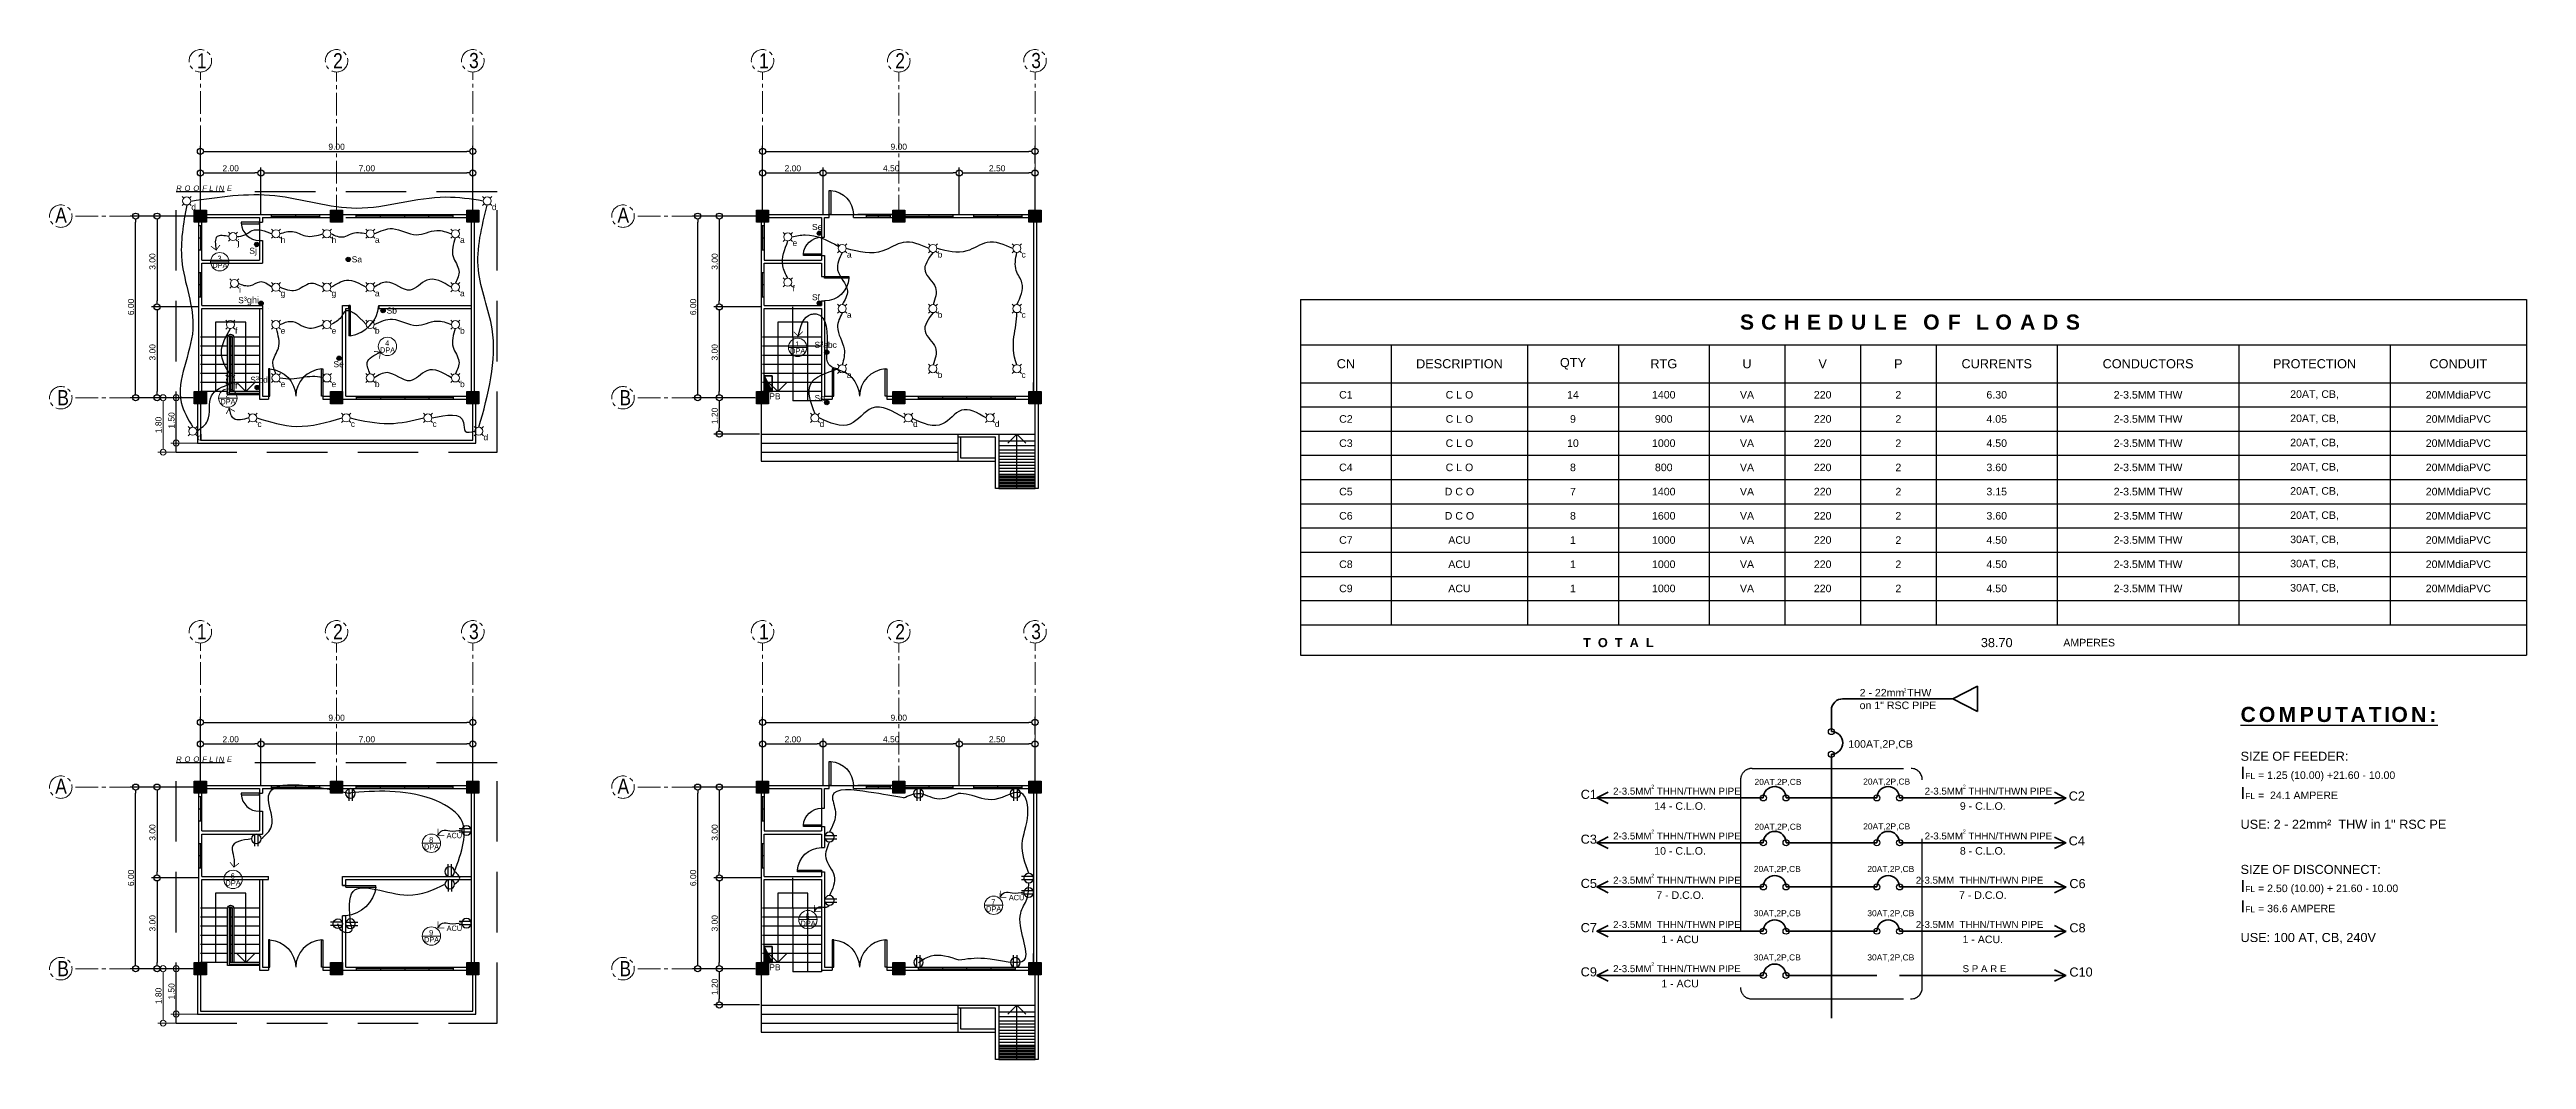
# Model space of a CAD drawing. Header units: metres. Extents: x -460 to 31334, y -1777 to 24987.
# Drawn here: x 1203.3 to 1285.1, y -1014.4 to -981 of the extents above; entities that cross this region are included whole.
import ezdxf

# ---------------------------------------------------------------- set-up
doc = ezdxf.new("R2010")
doc.units = ezdxf.units.M
doc.header["$MEASUREMENT"] = 0
for name, pattern in [('CENTER2', [1.125, 0.75, -0.125, 0.125, -0.125]), ('DASHED', [0.75, 0.5, -0.25]), ('DASHEDX2', [1.5, 1, -0.5])]:
    doc.linetypes.add(name, pattern=pattern)
doc.layers.get('Defpoints').update_dxf_attribs({"color": 2})
for name, color, linetype, lineweight in [('.3', 2, 'Continuous', 5), ('CIRCUIT', 5, 'Continuous', 35), ('CON. OUTLET', 7, 'Continuous', 20), ('DIM', 8, 'Continuous', 5), ('elec. circuits', 7, 'Continuous', 30), ('LIGHTING', 7, 'Continuous', 20), ('Power Layout', 251, 'Continuous', 30), ('Switch 2', 3, 'Continuous', 30), ('Switch 2 line', 3, 'Continuous', 30)]:
    doc.layers.add(name, color=color, linetype=linetype, lineweight=lineweight)
doc.layers.add('Ceiling Line', color=1, linetype='DASHEDX2')
doc.layers.add('CENTERLINE', color=7, linetype='CENTER2', lineweight=18, true_color=0x05ff05)
doc.styles.add('50', font='arial.ttf', dxfattribs={"height": 0.125})
doc.styles.add('AN100', font='ARIALN.TTF', dxfattribs={"height": 0.25})
doc.styles.add('ARIAL NARROW', font='ARIALN.TTF')
doc.styles.get("Standard").update_dxf_attribs({"font": 'arial.ttf'})
doc.dimstyles.get("Standard").update_dxf_attribs({"dimtxt": 0.2, "dimasz": 0.2, "dimexe": 0.18, "dimexo": 0.05, "dimgap": 0.05, "dimtad": 1, "dimzin": 0, "dimdsep": 46, "dimtxsty": 'Standard', "dimblk": 'DOTBLANK', "dimcen": 0.09, "dimclrd": 256, "dimclre": 256, "dimaunit": 1, "dimadec": 6, "dimazin": 0, "dimtfac": 1, "dimtix": 1, "dimtofl": 0, "dimtmove": 0, "dimatfit": 3, "dimfxl": 1, "dimtolj": 1, "dimtzin": 0, "dimlwd": -1, "dimlwe": -1, "dimarcsym": 0})

msp = doc.modelspace()

# ---------------------------------------------------------------- texts
at = {"color": 1, "ltscale": 0.5, "transparency": 33554687, "attachment_point": 5}
for s, insert, char_height, width in [('{\\fArial|b1|i0|c0|p34;\\T1.5;\\C7;SCHEDULE OF LOADS }', (1264.89519, -990.04795), 0.5, 40.38), ('{\\fArial|b0|i0|c0|p34;\\C7;CN}', (1246.14519, -991.42295), 0.3, 2.88), ('{\\fArial|b0|i0|c0|p34;\\C7;DESCRIPTION}', (1249.89519, -991.42295), 0.3, 4.38), ('{\\fArial|b0|i0|c0|p34;\\C7;QTY}', (1253.64519, -991.42295), 0.3, 2.88), ('{\\fArial|b0|i0|c0|p34;\\C7;RTG}', (1256.64519, -991.42295), 0.3, 2.88), ('{\\fArial|b0|i0|c0|p34;\\C7;U}', (1259.39519, -991.42295), 0.3, 2.38), ('{\\fArial|b0|i0|c0|p34;\\C7;V}', (1261.89519, -991.42295), 0.3, 2.38), ('{\\fArial|b0|i0|c0|p34;\\C7;P}', (1264.39519, -991.42295), 0.3, 2.38), ('{\\fArial|b0|i0|c0|p34;\\C7;CURRENTS}', (1267.64519, -991.42295), 0.3, 3.88), ('{\\C7;CONDUCTORS}', (1272.64519, -991.42295), 0.3, 5.88), ('{\\fArial|b0|i0|c0|p34;\\C7;PROTECTION}', (1278.14519, -991.42295), 0.3, 4.88), ('{\\fArial|b0|i0|c0|p34;\\C7;CONDUIT}', (1282.89519, -991.42295), 0.3, 4.38)]:
    msp.add_mtext(s, dxfattribs=dict(at, insert=insert, char_height=char_height, width=width))
at = {"ltscale": 0.5, "transparency": 33554687, "char_height": 0.25, "width": 2.6, "attachment_point": 5}
for s, insert in [('{\\C7;C1}', (1246.14519, -992.44795)), ('{\\C256;C2}', (1246.14519, -993.24795)), ('C3', (1246.14519, -994.04795)), ('C4', (1246.14519, -994.84795)), ('{\\C7;C5}', (1246.14519, -995.64795)), ('{\\C7;C6}', (1246.14519, -996.44795)), ('{\\C7;C7}', (1246.14519, -997.24795)), ('{\\C7;C8}', (1246.14519, -998.04795)), ('{\\C7;C9}', (1246.14519, -998.84795))]:
    msp.add_mtext(s, dxfattribs=dict(at, insert=insert))
at = {"color": 7, "ltscale": 0.5, "transparency": 33554687}
for s, insert, char_height, width, attachment_point in [('{\\C7;C L O}', (1249.89519, -992.44795), 0.25, 4.1, 5), ('14', (1253.64519, -992.44795), 0.25, 2.6, 5), ('1400', (1256.64519, -992.44795), 0.25, 2.6, 5), ('{\\C7;VA}', (1259.39519, -992.44795), 0.25, 2.1, 5), ('{\\C7;220}', (1261.89519, -992.44795), 0.25, 2.1, 5), ('{\\C7;2}', (1264.39519, -992.44795), 0.25, 2.1, 5), ('6.30', (1267.64519, -992.44795), 0.25, 3.6, 5), ('{\\C7;2-3.5MM THW}', (1272.64519, -992.44795), 0.25, 5.6, 5), ('{\\C7;20AT, CB,}', (1278.14519, -992.44795), 0.25, 4.6, 5), ('{\\C7;20MMdiaPVC}', (1282.89519, -992.44795), 0.25, 4.1, 5), ('{\\C7;C L O}', (1249.89519, -993.24795), 0.25, 4.1, 5), ('9', (1253.64519, -993.24795), 0.25, 2.6, 5), ('{\\C7;900}', (1256.64519, -993.24795), 0.25, 2.6, 5), ('{\\C7;VA}', (1259.39519, -993.24795), 0.25, 2.1, 5), ('{\\C7;220}', (1261.89519, -993.24795), 0.25, 2.1, 5), ('{\\C7;2}', (1264.39519, -993.24795), 0.25, 2.1, 5), ('4.05', (1267.64519, -993.24795), 0.25, 3.6, 5), ('{\\C7;2-3.5MM THW}', (1272.64519, -993.24795), 0.25, 5.6, 5), ('{\\C7;20AT, CB,}', (1278.14519, -993.24795), 0.25, 4.6, 5), ('{\\C7;20MMdiaPVC}', (1282.89519, -993.24795), 0.25, 4.1, 5), ('{\\C7;C L O}', (1249.89519, -994.04795), 0.25, 4.1, 5), ('10', (1253.64519, -994.04795), 0.25, 2.6, 5), ('{\\C7;1000}', (1256.64519, -994.04795), 0.25, 2.6, 5), ('{\\C7;VA}', (1259.39519, -994.04795), 0.25, 2.1, 5), ('{\\C7;220}', (1261.89519, -994.04795), 0.25, 2.1, 5), ('{\\C7;2}', (1264.39519, -994.04795), 0.25, 2.1, 5), ('4.50', (1267.64519, -994.04795), 0.25, 3.6, 5), ('{\\C7;2-3.5MM THW}', (1272.64519, -994.04795), 0.25, 5.6, 5), ('{\\C7;20AT, CB,}', (1278.14519, -994.04795), 0.25, 4.6, 5), ('{\\C7;20MMdiaPVC}', (1282.89519, -994.04795), 0.25, 4.1, 5), ('{\\C7;C L O}', (1249.89519, -994.84795), 0.25, 4.1, 5), ('8', (1253.64519, -994.84795), 0.25, 2.6, 5), ('{\\C7;800}', (1256.64519, -994.84795), 0.25, 2.6, 5), ('{\\C7;VA}', (1259.39519, -994.84795), 0.25, 2.1, 5), ('{\\C7;220}', (1261.89519, -994.84795), 0.25, 2.1, 5), ('{\\C7;2}', (1264.39519, -994.84795), 0.25, 2.1, 5), ('3.60', (1267.64519, -994.84795), 0.25, 3.6, 5), ('{\\C7;2-3.5MM THW}', (1272.64519, -994.84795), 0.25, 5.6, 5), ('{\\C7;20AT, CB,}', (1278.14519, -994.84795), 0.25, 4.6, 5), ('{\\C7;20MMdiaPVC}', (1282.89519, -994.84795), 0.25, 4.1, 5), ('D C O', (1249.89519, -995.64795), 0.25, 4.1, 5), ('7', (1253.64519, -995.64795), 0.25, 2.6, 5), ('1400', (1256.64519, -995.64795), 0.25, 2.6, 5), ('{\\C7;VA}', (1259.39519, -995.64795), 0.25, 2.1, 5), ('{\\C7;220}', (1261.89519, -995.64795), 0.25, 2.1, 5), ('{\\C7;2}', (1264.39519, -995.64795), 0.25, 2.1, 5), ('3.15', (1267.64519, -995.64795), 0.25, 3.6, 5), ('{\\C7;2-3.5MM THW}', (1272.64519, -995.64795), 0.25, 5.6, 5), ('{\\C7;20AT, CB,}', (1278.14519, -995.64795), 0.25, 4.6, 5), ('{\\C7;20MMdiaPVC}', (1282.89519, -995.64795), 0.25, 4.1, 5), ('D C O', (1249.89519, -996.44795), 0.25, 4.1, 5), ('8', (1253.64519, -996.44795), 0.25, 2.6, 5), ('1600', (1256.64519, -996.44795), 0.25, 2.6, 5), ('{\\C7;VA}', (1259.39519, -996.44795), 0.25, 2.1, 5), ('{\\C7;220}', (1261.89519, -996.44795), 0.25, 2.1, 5), ('{\\C7;2}', (1264.39519, -996.44795), 0.25, 2.1, 5), ('3.60', (1267.64519, -996.44795), 0.25, 3.6, 5), ('2-3.5MM THW', (1272.64519, -996.44795), 0.25, 5.6, 5), ('{\\C7;20AT, CB,}', (1278.14519, -996.44795), 0.25, 4.6, 5), ('{\\C7;20MMdiaPVC}', (1282.89519, -996.44795), 0.25, 4.1, 5), ('ACU', (1249.89519, -997.24795), 0.25, 4.1, 5), ('1', (1253.64519, -997.24795), 0.25, 2.6, 5), ('1000', (1256.64519, -997.24795), 0.25, 2.6, 5), ('{\\C7;VA}', (1259.39519, -997.24795), 0.25, 2.1, 5), ('{\\C7;220}', (1261.89519, -997.24795), 0.25, 2.1, 5), ('{\\C7;2}', (1264.39519, -997.24795), 0.25, 2.1, 5), ('4.50', (1267.64519, -997.24795), 0.25, 3.6, 5), ('2-3.5MM THW', (1272.64519, -997.24795), 0.25, 5.6, 5), ('30AT, CB,', (1278.14519, -997.24795), 0.25, 4.6, 5), ('{\\C7;20MMdiaPVC}', (1282.89519, -997.24795), 0.25, 4.1, 5), ('ACU', (1249.89519, -998.04795), 0.25, 4.1, 5), ('1', (1253.64519, -998.04795), 0.25, 2.6, 5), ('1000', (1256.64519, -998.04795), 0.25, 2.6, 5), ('{\\C7;VA}', (1259.39519, -998.04795), 0.25, 2.1, 5), ('{\\C7;220}', (1261.89519, -998.04795), 0.25, 2.1, 5), ('{\\C7;2}', (1264.39519, -998.04795), 0.25, 2.1, 5), ('4.50', (1267.64519, -998.04795), 0.25, 3.6, 5), ('2-3.5MM THW', (1272.64519, -998.04795), 0.25, 5.6, 5), ('30AT, CB,', (1278.14519, -998.04795), 0.25, 4.6, 5), ('{\\C7;20MMdiaPVC}', (1282.89519, -998.04795), 0.25, 4.1, 5), ('ACU', (1249.89519, -998.84795), 0.25, 4.1, 5), ('1', (1253.64519, -998.84795), 0.25, 2.6, 5), ('1000', (1256.64519, -998.84795), 0.25, 2.6, 5), ('{\\C7;VA}', (1259.39519, -998.84795), 0.25, 2.1, 5), ('{\\C7;220}', (1261.89519, -998.84795), 0.25, 2.1, 5), ('{\\C7;2}', (1264.39519, -998.84795), 0.25, 2.1, 5), ('4.50', (1267.64519, -998.84795), 0.25, 3.6, 5), ('2-3.5MM THW', (1272.64519, -998.84795), 0.25, 5.6, 5), ('30AT, CB,', (1278.14519, -998.84795), 0.25, 4.6, 5), ('{\\C7;20MMdiaPVC}', (1282.89519, -998.84795), 0.25, 4.1, 5), ('{\\fArial|b1|i0|c0|p34;\\C7;T  O  T  A  L}', (1255.14519, -1000.63831), 0.3, 20.6, 5), ('{\\C256;38.70}', (1267.64519, -1000.63831), 0.3, 3.6, 5), ('{\\C7;AMPERES}', (1269.84519, -1000.63831), 0.25, 15.1, 4)]:
    msp.add_mtext(s, dxfattribs=dict(at, insert=insert, char_height=char_height, width=width, attachment_point=attachment_point))
at = {"color": 7, "transparency": 33554687}
for s, insert, char_height, width, attachment_point in [('2 - 22mm THW\\Pon 1" RSC PIPE', (1263.11651, -1002.16708), 0.25, 4.2258999, 1), ('100AT,2P,CB', (1262.74231, -1003.86018), 0.25, 1.9747226, 1), ('2-3.5MM  THHN/THWN PIPE', (1254.97239, -1005.42966), 0.23, 4.4174899, 1), ('20AT,2P,CB', (1259.6433, -1005.13936), 0.2, 1.9747226, 1), ('20AT,2P,CB', (1263.23328, -1005.12826), 0.2, 1.9747226, 1), ('2-3.5MM  THHN/THWN PIPE', (1265.26471, -1005.42966), 0.23, 4.4174899, 1), ('14 - C.L.O. ', (1257.18471, -1006.03873), 0.25, 3, 5), ('9 - C.L.O. ', (1267.18471, -1006.03873), 0.25, 3, 5), ('2-3.5MM  THHN/THWN PIPE', (1254.97239, -1006.91121), 0.23, 4.4174899, 1), ('20AT,2P,CB', (1259.6433, -1006.62092), 0.2, 1.9747226, 1), ('20AT,2P,CB', (1263.23328, -1006.60982), 0.2, 1.9747226, 1), ('2-3.5MM  THHN/THWN PIPE', (1265.26471, -1006.91121), 0.23, 4.4174899, 1), ('10 - C.L.O. ', (1257.18471, -1007.52028), 0.25, 3, 5), ('20AT,2P,CB', (1259.62012, -1008.01555), 0.2, 2.0444239, 1), ('20AT,2P,CB', (1263.37012, -1008.01555), 0.2, 2.0444239, 1), ('8 - C.L.O. ', (1267.18471, -1007.52028), 0.25, 3, 5), ('2-3.5MM  THHN/THWN PIPE', (1254.97239, -1008.37285), 0.23, 4.4174899, 1), ('7 - D.C.O. ', (1257.18471, -1008.98192), 0.25, 3, 5), ('2-3.5MM  THHN/THWN PIPE', (1264.97239, -1008.37285), 0.23, 4.4174899, 1), ('7 - D.C.O. ', (1267.18471, -1008.98192), 0.25, 3, 5), ('30AT,2P,CB', (1259.62012, -1009.47718), 0.2, 2.0444239, 1), ('30AT,2P,CB', (1263.37012, -1009.47718), 0.2, 2.0444239, 1), ('2-3.5MM  THHN/THWN PIPE', (1254.97239, -1009.83449), 0.23, 4.4174899, 1), ('1 - ACU', (1257.18471, -1010.44356), 0.25, 3, 5), ('2-3.5MM  THHN/THWN PIPE', (1264.97239, -1009.83449), 0.23, 4.4174899, 1), ('1 - ACU. ', (1267.18471, -1010.44356), 0.25, 3, 5), ('2-3.5MM  THHN/THWN PIPE', (1254.97239, -1011.29613), 0.23, 4.4174899, 1), ('30AT,2P,CB', (1259.62012, -1010.93882), 0.2, 2.0444239, 1), ('30AT,2P,CB', (1263.37012, -1010.93882), 0.2, 2.0444239, 1), ('S P A R E', (1266.51744, -1011.29613), 0.23, 4.4174899, 1), ('1 - ACU ', (1257.18471, -1011.9052), 0.25, 3, 5)]:
    msp.add_mtext(s, dxfattribs=dict(at, insert=insert, char_height=char_height, width=width, attachment_point=attachment_point))
at = {"transparency": 33554687, "char_height": 0.125, "attachment_point": 1, "style": '50'}
for insert in [(1264.56496, -1002.15236), (1256.23311, -1005.333), (1266.52543, -1005.333), (1256.23311, -1006.81456), (1266.52543, -1006.81455), (1256.23311, -1008.2762), (1256.23311, -1011.19947)]:
    msp.add_mtext_dynamic_manual_height_columns('2', width=0.1098359, gutter_width=0.5, heights=[0], dxfattribs=dict(at, insert=insert))
at = {"color": 1, "ltscale": 0.025, "transparency": 33554687, "attachment_point": 1}
for s, insert, char_height, width in [('{\\fArial|b1|i0|c0|p34;\\T1.2;\\L\\C7;COMPUTATION:}', (1275.70024, -1002.75944), 0.5, 5.9192563), ('{\\H0.75x;\\C7;SIZE OF FEEDER:\\P\\H1.333x;I\\H0.4998x;FL\\H1.248x; = 1.25 (10.00) +21.60 - 10.00\\P\\H1.6017x;I\\H0.4998x;FL\\H1.248x; =  24.1 AMPERE\\P\\P\\H1.202x;USE: 2 - 22mm²  THW in 1" RSC PE}', (1275.70024, -1004.24084), 0.4, 9.5439693), ('{\\H0.75x;\\C7;SIZE OF DISCONNECT:\\P\\H1.333x;I\\H0.4992x;FL\\H1.25x; = 2.50 (10.00) + 21.60 - 10.00\\P\\H1.6032x;I\\H0.4992x;FL\\H1.25x; = 36.6 AMPERE\\P\\P\\H1.202x;USE: 100 AT, CB, 240V}', (1275.70024, -1007.98118), 0.4, 9.5439693)]:
    msp.add_mtext(s, dxfattribs=dict(at, insert=insert, char_height=char_height, width=width))
at = {"layer": 'CIRCUIT', "color": 7, "ltscale": 0.0125, "char_height": 0.2, "attachment_point": 1}
for s, insert, width in [('d', (1208.00285, -986.14516), 0.2180901), ('d', (1217.93053, -986.14516), 0.2180901), ('Se', (1228.50779, -986.80233), 0.6488886), ('j', (1209.52997, -987.32157), 0.2180901), ('Sj', (1209.91915, -987.58904), 0.6488886), ('h', (1210.95104, -987.22862), 0.2180901), ('h', (1212.63471, -987.22862), 0.2180901), ('a', (1214.06645, -987.22862), 0.2180901), ('a', (1216.87941, -987.22862), 0.2180901), ('e', (1227.86238, -987.33195), 0.2180901), ('Sa', (1213.30112, -987.8727), 0.6488886), ('a', (1229.65828, -987.71206), 0.2180901), ('b', (1232.65708, -987.71206), 0.2180901), ('c', (1235.42807, -987.71206), 0.2180901), ('S{\\H1.08333x;\\C0;³ghi}', (1209.55037, -989.20627), 0.6488886), ('i', (1209.57997, -988.87157), 0.2180901), ('g', (1210.95104, -988.994), 0.2180901), ('g', (1212.63471, -988.994), 0.2180901), ('a', (1214.06645, -988.994), 0.2180901), ('a', (1216.87941, -988.994), 0.2180901), ('f', (1227.86238, -988.83195), 0.2180901), ('Sf', (1228.50779, -989.12345), 0.6488886), ('Sb', (1214.45327, -989.5648), 0.6488886), ('a', (1229.65828, -989.70301), 0.2180901), ('b', (1232.65708, -989.70301), 0.2180901), ('c', (1235.42807, -989.70301), 0.2180901), ('f', (1209.44715, -990.22862), 0.2180901), ('e', (1210.95104, -990.22862), 0.2180901), ('e', (1212.63471, -990.22862), 0.2180901), ('b', (1214.06645, -990.22862), 0.2180901), ('b', (1216.87941, -990.22862), 0.2180901), ('S{\\H1.08333x;\\C0;³}abc', (1228.59069, -990.68062), 0.6488886), ('Se', (1212.69808, -991.33668), 0.6488886), ('a', (1229.65828, -991.69116), 0.2180901), ('b', (1232.65708, -991.69116), 0.2180901), ('c', (1235.42807, -991.69116), 0.2180901), ('f', (1209.44715, -992.04935), 0.2180901), ('S{\\H1.08333x;\\C0;³}cdf', (1209.94808, -991.83414), 0.6488886), ('e', (1210.95104, -991.994), 0.2180901), ('e', (1212.63471, -991.994), 0.2180901), ('b', (1214.06645, -991.994), 0.2180901), ('b', (1216.87941, -991.994), 0.2180901), ('PB', (1227.09647, -992.39601), 0.6488886), ('S{\\H1.08333x;\\C0;d}', (1228.59206, -992.44043), 0.6488886), ('c', (1210.18611, -993.31117), 0.2180901), ('c', (1213.27188, -993.31117), 0.2180901), ('c', (1215.97211, -993.31117), 0.2180901), ('d', (1228.75884, -993.31117), 0.2180901), ('d', (1231.84461, -993.31117), 0.2180901), ('d', (1234.54484, -993.31117), 0.2180901), ('d', (1208.20274, -993.75216), 0.2180901), ('d', (1217.65361, -993.75216), 0.2180901), ('PB', (1227.09647, -1011.26326), 0.6488886)]:
    msp.add_mtext(s, dxfattribs=dict(at, insert=insert, width=width))
at = {"layer": 'CIRCUIT', "linetype": 'Continuous', "transparency": 33554687, "char_height": 0.3, "width": 0.4593753, "attachment_point": 1}
for s, insert in [('{\\fArial|b0|i0|c0|p34;\\C7;C1}', (1253.90082, -1005.4999)), ('{\\fArial|b0|i0|c0|p34;\\C7;C2}', (1270.02322, -1005.55549)), ('{\\C7;C3}', (1253.90082, -1006.98145)), ('{\\C7;C4}', (1270.02322, -1007.03705)), ('{\\C0;C5}', (1253.90082, -1008.44309)), ('{\\C0;C6}', (1270.04575, -1008.44809)), ('{\\C0;C7}', (1253.90082, -1009.90473)), ('{\\C0;C8}', (1270.04575, -1009.90972)), ('{\\C0;C9}', (1253.90082, -1011.36637)), ('{\\C0;C10}', (1270.04575, -1011.37136))]:
    msp.add_mtext(s, dxfattribs=dict(at, insert=insert))
at = {"layer": 'elec. circuits', "width": 0.3855035, "attachment_point": 5, "line_spacing_factor": 0.5, "style": 'ARIAL NARROW'}
for s, insert, char_height in [('DPA', (1208.94618, -988.1692), 0.176534), ('3', (1208.93417, -987.94074), 0.17653), ('DPA', (1214.48545, -990.96919), 0.176534), ('4', (1214.47345, -990.74073), 0.17653), ('DPA', (1228.03541, -990.9989), 0.176534), ('1', (1228.02341, -990.77044), 0.17653), ('2', (1209.2001, -992.44779), 0.17653), ('DPA', (1209.2121, -992.67625), 0.176534), ('8', (1215.92584, -1007.15816), 0.17653), ('ACU', (1216.69265, -1007.01271), 0.176534), ('DPA', (1215.93784, -1007.38662), 0.176534), ('DPA', (1209.38266, -1008.58064), 0.176534), ('6', (1209.37066, -1008.35218), 0.17653), ('5', (1228.36479, -1009.68178), 0.17653), ('DPA', (1234.51057, -1009.43687), 0.176534), ('7', (1234.49857, -1009.20841), 0.17653), ('ACU', (1235.26538, -1009.06296), 0.176534), ('DPA', (1215.93784, -1010.45067), 0.176534), ('9', (1215.92584, -1010.22221), 0.17653), ('ACU', (1216.69265, -1010.07677), 0.176534), ('DPA', (1228.37679, -1009.91024), 0.176534)]:
    msp.add_mtext(s, dxfattribs=dict(at, insert=insert, char_height=char_height))
at = {"layer": 'Power Layout', "color": 5, "linetype": 'Continuous', "char_height": 0.5, "width": 0.1151731, "attachment_point": 1, "style": 'AN100'}
for s, insert in [('{\\C3;1}', (1208.1859, -981.15956)), ('{\\C3;2}', (1212.6859, -981.16)), ('{\\C3;3}', (1217.17825, -981.15235)), ('{\\C3;1}', (1226.75863, -981.15956)), ('{\\C3;2}', (1231.25863, -981.16)), ('{\\C3;3}', (1235.75098, -981.15235)), ('{\\C3;A}', (1203.50845, -986.26093)), ('{\\C3;A}', (1222.08118, -986.26093)), ('{\\C3;B}', (1222.14777, -992.29306)), ('{\\C3;1}', (1208.1859, -1000.02681)), ('{\\C3;2}', (1212.6859, -1000.02725)), ('{\\C3;3}', (1217.17825, -1000.0196)), ('{\\C3;1}', (1226.75863, -1000.02681)), ('{\\C3;2}', (1231.25863, -1000.02725)), ('{\\C3;3}', (1235.75098, -1000.0196)), ('{\\C3;A}', (1203.50845, -1005.12818)), ('{\\C3;A}', (1222.08118, -1005.12818)), ('{\\C3;B}', (1222.14777, -1011.16031))]:
    msp.add_mtext(s, dxfattribs=dict(at, insert=insert))
at = {"layer": 'Power Layout', "transparency": 33554687, "char_height": 0.18, "attachment_point": 1}
for insert in [(1207.65203, -985.53305), (1207.65203, -1004.4003)]:
    msp.add_mtext_dynamic_manual_height_columns('\\pi-0.14856;{\\fArial|b0|i1|c0|p34;\\T1.5;ROOFLINE}', width=1.4316647, gutter_width=1, heights=[0], dxfattribs=dict(at, insert=insert))
at = {"layer": 'Power Layout', "char_height": 0.5, "width": 0.1151731, "attachment_point": 1, "style": 'AN100'}
for insert in [(1203.57504, -992.29306), (1203.57504, -1011.16031)]:
    msp.add_mtext('{\\C3;B}', dxfattribs=dict(at, insert=insert))

# ---------------------------------------------------------------- blocks, each defined once
blk = doc.blocks.new('_DotBlank')
at = {"color": 0, "linetype": 'ByBlock', "lineweight": -2}
blk.add_line((-0.5, 0), (-1, 0), dxfattribs=at)
blk.add_circle((0, 0), 0.5, dxfattribs=at)
blk = doc.blocks.new('*D1517')
at = {"layer": 'Defpoints', "color": 0, "transparency": 16777216}
for p in [(1235.874, -985.116), (1233.374, -986.544), (1235.874, -986.544)]:
    blk.add_point(p, dxfattribs=at)
at = {"layer": 'Power Layout', "transparency": 16777216}
for p, q in [((1233.374, -986.494), (1233.374, -984.936)), ((1233.574, -985.116), (1235.674, -985.116)), ((1235.874, -986.494), (1235.874, -984.936))]:
    blk.add_line(p, q, dxfattribs=at)
at = {"layer": 'Power Layout', "transparency": 16777216, "xscale": 0.2, "yscale": 0.2, "zscale": 0.2, "rotation": 180}
blk.add_blockref('_DotBlank', (1233.374, -985.116), dxfattribs=at)
at = {"layer": 'Power Layout', "transparency": 16777216, "xscale": 0.2, "yscale": 0.2, "zscale": 0.2}
blk.add_blockref('_DotBlank', (1235.874, -985.116), dxfattribs=at)
at = {"layer": 'Power Layout', "color": 0, "transparency": 16777216, "insert": (1234.624, -984.963), "char_height": 0.2, "attachment_point": 5}
blk.add_mtext('\\A1;2.50', dxfattribs=at)
blk = doc.blocks.new('*D1518')
at = {"layer": 'Defpoints', "color": 0, "transparency": 16777216}
for p in [(1226.874, -986.544), (1225.444, -989.544), (1226.874, -989.544)]:
    blk.add_point(p, dxfattribs=at)
at = {"layer": 'Power Layout', "transparency": 16777216}
for p, q in [((1226.824, -986.544), (1225.264, -986.544)), ((1225.444, -986.744), (1225.444, -989.344)), ((1226.824, -989.544), (1225.264, -989.544))]:
    blk.add_line(p, q, dxfattribs=at)
at = {"layer": 'Power Layout', "transparency": 16777216, "xscale": 0.2, "yscale": 0.2, "zscale": 0.2}
for p, rotation in [((1225.444, -986.544), 90), ((1225.444, -989.544), 270)]:
    blk.add_blockref('_DotBlank', p, dxfattribs=dict(at, rotation=rotation))
at = {"layer": 'Power Layout', "color": 0, "transparency": 16777216, "insert": (1225.292, -988.044), "char_height": 0.2, "attachment_point": 5, "rotation": 90}
blk.add_mtext('\\A1;3.00', dxfattribs=at)
blk = doc.blocks.new('*D1519')
at = {"layer": 'Defpoints', "color": 0, "transparency": 16777216}
for p in [(1228.874, -985.116), (1226.874, -986.544), (1228.874, -986.544)]:
    blk.add_point(p, dxfattribs=at)
at = {"layer": 'Power Layout', "transparency": 16777216}
for p, q in [((1226.874, -986.494), (1226.874, -984.936)), ((1227.074, -985.116), (1228.674, -985.116)), ((1228.874, -986.494), (1228.874, -984.936))]:
    blk.add_line(p, q, dxfattribs=at)
at = {"layer": 'Power Layout', "transparency": 16777216, "xscale": 0.2, "yscale": 0.2, "zscale": 0.2, "rotation": 180}
blk.add_blockref('_DotBlank', (1226.874, -985.116), dxfattribs=at)
at = {"layer": 'Power Layout', "transparency": 16777216, "xscale": 0.2, "yscale": 0.2, "zscale": 0.2}
blk.add_blockref('_DotBlank', (1228.874, -985.116), dxfattribs=at)
at = {"layer": 'Power Layout', "color": 0, "transparency": 16777216, "insert": (1227.874, -984.963), "char_height": 0.2, "attachment_point": 5}
blk.add_mtext('\\A1;2.00', dxfattribs=at)
blk = doc.blocks.new('*D1520')
at = {"layer": 'Defpoints', "color": 0, "transparency": 16777216}
for p in [(1233.374, -985.116), (1228.874, -986.544), (1233.374, -986.544)]:
    blk.add_point(p, dxfattribs=at)
at = {"layer": 'Power Layout', "transparency": 16777216}
for p, q in [((1228.874, -986.494), (1228.874, -984.936)), ((1229.074, -985.116), (1233.174, -985.116)), ((1233.374, -986.494), (1233.374, -984.936))]:
    blk.add_line(p, q, dxfattribs=at)
at = {"layer": 'Power Layout', "transparency": 16777216, "xscale": 0.2, "yscale": 0.2, "zscale": 0.2, "rotation": 180}
blk.add_blockref('_DotBlank', (1228.874, -985.116), dxfattribs=at)
at = {"layer": 'Power Layout', "transparency": 16777216, "xscale": 0.2, "yscale": 0.2, "zscale": 0.2}
blk.add_blockref('_DotBlank', (1233.374, -985.116), dxfattribs=at)
at = {"layer": 'Power Layout', "color": 0, "transparency": 16777216, "insert": (1231.124, -984.963), "char_height": 0.2, "attachment_point": 5}
blk.add_mtext('\\A1;4.50', dxfattribs=at)
blk = doc.blocks.new('*D1521')
at = {"layer": 'Defpoints', "color": 0, "transparency": 16777216}
for p in [(1226.874, -985.04), (1235.874, -984.405), (1235.874, -984.86)]:
    blk.add_point(p, dxfattribs=at)
at = {"layer": 'Power Layout', "transparency": 16777216}
for p, q in [((1226.874, -984.99), (1226.874, -984.225)), ((1235.874, -984.81), (1235.874, -984.225)), ((1227.074, -984.405), (1235.674, -984.405))]:
    blk.add_line(p, q, dxfattribs=at)
at = {"layer": 'Power Layout', "transparency": 16777216, "xscale": 0.2, "yscale": 0.2, "zscale": 0.2, "rotation": 180}
blk.add_blockref('_DotBlank', (1226.874, -984.405), dxfattribs=at)
at = {"layer": 'Power Layout', "transparency": 16777216, "xscale": 0.2, "yscale": 0.2, "zscale": 0.2}
blk.add_blockref('_DotBlank', (1235.874, -984.405), dxfattribs=at)
at = {"layer": 'Power Layout', "color": 0, "transparency": 16777216, "insert": (1231.374, -984.252), "char_height": 0.2, "attachment_point": 5}
blk.add_mtext('\\A1;9.00', dxfattribs=at)
blk = doc.blocks.new('*D1541')
at = {"layer": 'Defpoints', "color": 0, "transparency": 16777216}
for p in [(1226.874, -989.544), (1225.444, -992.544), (1226.674, -992.544)]:
    blk.add_point(p, dxfattribs=at)
at = {"layer": 'Power Layout', "transparency": 16777216}
for p, q in [((1226.824, -989.544), (1225.264, -989.544)), ((1225.444, -989.744), (1225.444, -992.344)), ((1226.624, -992.544), (1225.264, -992.544))]:
    blk.add_line(p, q, dxfattribs=at)
at = {"layer": 'Power Layout', "transparency": 16777216, "xscale": 0.2, "yscale": 0.2, "zscale": 0.2}
for p, rotation in [((1225.444, -989.544), 90), ((1225.444, -992.544), 270)]:
    blk.add_blockref('_DotBlank', p, dxfattribs=dict(at, rotation=rotation))
at = {"layer": 'Power Layout', "color": 0, "transparency": 16777216, "insert": (1225.292, -991.044), "char_height": 0.2, "attachment_point": 5, "rotation": 90}
blk.add_mtext('\\A1;3.00', dxfattribs=at)
blk = doc.blocks.new('*D1542')
at = {"layer": 'Defpoints', "color": 0, "transparency": 16777216}
for p in [(1226.674, -992.544), (1225.444, -993.744), (1226.824, -993.744)]:
    blk.add_point(p, dxfattribs=at)
at = {"layer": 'Power Layout', "transparency": 16777216}
for p, q in [((1226.624, -992.544), (1225.264, -992.544)), ((1225.444, -992.744), (1225.444, -993.544)), ((1226.774, -993.744), (1225.264, -993.744))]:
    blk.add_line(p, q, dxfattribs=at)
at = {"layer": 'Power Layout', "transparency": 16777216, "xscale": 0.2, "yscale": 0.2, "zscale": 0.2}
for p, rotation in [((1225.444, -992.544), 90), ((1225.444, -993.744), 270)]:
    blk.add_blockref('_DotBlank', p, dxfattribs=dict(at, rotation=rotation))
at = {"layer": 'Power Layout', "color": 0, "transparency": 16777216, "insert": (1225.292, -993.144), "char_height": 0.2, "attachment_point": 5, "rotation": 90}
blk.add_mtext('\\A1;1.20', dxfattribs=at)
blk = doc.blocks.new('*D1522')
at = {"layer": 'Defpoints', "color": 0, "transparency": 16777216}
for p in [(1224.734, -986.544), (1225.784, -986.544), (1225.784, -992.544)]:
    blk.add_point(p, dxfattribs=at)
at = {"layer": 'Power Layout', "transparency": 16777216}
for p, q in [((1225.734, -986.544), (1224.554, -986.544)), ((1224.734, -992.344), (1224.734, -986.744)), ((1225.734, -992.544), (1224.554, -992.544))]:
    blk.add_line(p, q, dxfattribs=at)
at = {"layer": 'Power Layout', "transparency": 16777216, "xscale": 0.2, "yscale": 0.2, "zscale": 0.2}
for p, rotation in [((1224.734, -986.544), 90), ((1224.734, -992.544), 270)]:
    blk.add_blockref('_DotBlank', p, dxfattribs=dict(at, rotation=rotation))
at = {"layer": 'Power Layout', "color": 0, "transparency": 16777216, "insert": (1224.582, -989.544), "char_height": 0.2, "attachment_point": 5, "rotation": 90}
blk.add_mtext('\\A1;6.00', dxfattribs=at)
blk = doc.blocks.new('*D1523')
at = {"layer": 'Defpoints', "color": 0, "transparency": 16777216}
for p in [(1208.302, -986.544), (1206.872, -989.544), (1208.302, -989.544)]:
    blk.add_point(p, dxfattribs=at)
at = {"layer": 'Power Layout', "transparency": 16777216}
for p, q in [((1208.252, -986.544), (1206.692, -986.544)), ((1206.872, -986.744), (1206.872, -989.344)), ((1208.252, -989.544), (1206.692, -989.544))]:
    blk.add_line(p, q, dxfattribs=at)
at = {"layer": 'Power Layout', "transparency": 16777216, "xscale": 0.2, "yscale": 0.2, "zscale": 0.2}
for p, rotation in [((1206.872, -986.544), 90), ((1206.872, -989.544), 270)]:
    blk.add_blockref('_DotBlank', p, dxfattribs=dict(at, rotation=rotation))
at = {"layer": 'Power Layout', "color": 0, "transparency": 16777216, "insert": (1206.719, -988.044), "char_height": 0.2, "attachment_point": 5, "rotation": 90}
blk.add_mtext('\\A1;3.00', dxfattribs=at)
blk = doc.blocks.new('*D1524')
at = {"layer": 'Defpoints', "color": 0, "transparency": 16777216}
for p in [(1210.302, -985.116), (1208.302, -986.544), (1210.302, -986.544)]:
    blk.add_point(p, dxfattribs=at)
at = {"layer": 'Power Layout', "transparency": 16777216}
for p, q in [((1208.302, -986.494), (1208.302, -984.936)), ((1208.502, -985.116), (1210.102, -985.116)), ((1210.302, -986.494), (1210.302, -984.936))]:
    blk.add_line(p, q, dxfattribs=at)
at = {"layer": 'Power Layout', "transparency": 16777216, "xscale": 0.2, "yscale": 0.2, "zscale": 0.2, "rotation": 180}
blk.add_blockref('_DotBlank', (1208.302, -985.116), dxfattribs=at)
at = {"layer": 'Power Layout', "transparency": 16777216, "xscale": 0.2, "yscale": 0.2, "zscale": 0.2}
blk.add_blockref('_DotBlank', (1210.302, -985.116), dxfattribs=at)
at = {"layer": 'Power Layout', "color": 0, "transparency": 16777216, "insert": (1209.302, -984.963), "char_height": 0.2, "attachment_point": 5}
blk.add_mtext('\\A1;2.00', dxfattribs=at)
blk = doc.blocks.new('*D1525')
at = {"layer": 'Defpoints', "color": 0, "transparency": 16777216}
for p in [(1217.302, -985.116), (1210.302, -986.544), (1217.302, -986.594)]:
    blk.add_point(p, dxfattribs=at)
at = {"layer": 'Power Layout', "transparency": 16777216}
for p, q in [((1210.302, -986.494), (1210.302, -984.936)), ((1210.502, -985.116), (1217.102, -985.116)), ((1217.302, -986.544), (1217.302, -984.936))]:
    blk.add_line(p, q, dxfattribs=at)
at = {"layer": 'Power Layout', "transparency": 16777216, "xscale": 0.2, "yscale": 0.2, "zscale": 0.2, "rotation": 180}
blk.add_blockref('_DotBlank', (1210.302, -985.116), dxfattribs=at)
at = {"layer": 'Power Layout', "transparency": 16777216, "xscale": 0.2, "yscale": 0.2, "zscale": 0.2}
blk.add_blockref('_DotBlank', (1217.302, -985.116), dxfattribs=at)
at = {"layer": 'Power Layout', "color": 0, "transparency": 16777216, "insert": (1213.802, -984.963), "char_height": 0.2, "attachment_point": 5}
blk.add_mtext('\\A1;7.00', dxfattribs=at)
blk = doc.blocks.new('*D1526')
at = {"layer": 'Defpoints', "color": 0, "transparency": 16777216}
for p in [(1217.302, -984.405), (1208.302, -985.577), (1217.302, -985.397)]:
    blk.add_point(p, dxfattribs=at)
at = {"layer": 'Power Layout', "transparency": 16777216}
for p, q in [((1208.302, -985.527), (1208.302, -984.225)), ((1217.302, -985.347), (1217.302, -984.225)), ((1208.502, -984.405), (1217.102, -984.405))]:
    blk.add_line(p, q, dxfattribs=at)
at = {"layer": 'Power Layout', "transparency": 16777216, "xscale": 0.2, "yscale": 0.2, "zscale": 0.2, "rotation": 180}
blk.add_blockref('_DotBlank', (1208.302, -984.405), dxfattribs=at)
at = {"layer": 'Power Layout', "transparency": 16777216, "xscale": 0.2, "yscale": 0.2, "zscale": 0.2}
blk.add_blockref('_DotBlank', (1217.302, -984.405), dxfattribs=at)
at = {"layer": 'Power Layout', "color": 0, "transparency": 16777216, "insert": (1212.802, -984.252), "char_height": 0.2, "attachment_point": 5}
blk.add_mtext('\\A1;9.00', dxfattribs=at)
blk = doc.blocks.new('*D1527')
at = {"layer": 'Defpoints', "color": 0, "transparency": 16777216}
for p in [(1208.302, -989.544), (1206.872, -992.544), (1208.102, -992.544)]:
    blk.add_point(p, dxfattribs=at)
at = {"layer": 'Power Layout', "transparency": 16777216}
for p, q in [((1208.252, -989.544), (1206.692, -989.544)), ((1206.872, -989.744), (1206.872, -992.344)), ((1208.052, -992.544), (1206.692, -992.544))]:
    blk.add_line(p, q, dxfattribs=at)
at = {"layer": 'Power Layout', "transparency": 16777216, "xscale": 0.2, "yscale": 0.2, "zscale": 0.2}
for p, rotation in [((1206.872, -989.544), 90), ((1206.872, -992.544), 270)]:
    blk.add_blockref('_DotBlank', p, dxfattribs=dict(at, rotation=rotation))
at = {"layer": 'Power Layout', "color": 0, "transparency": 16777216, "insert": (1206.719, -991.044), "char_height": 0.2, "attachment_point": 5, "rotation": 90}
blk.add_mtext('\\A1;3.00', dxfattribs=at)
blk = doc.blocks.new('*D1528')
at = {"layer": 'Defpoints', "color": 0, "transparency": 16777216}
for p in [(1206.162, -986.544), (1207.211, -986.544), (1207.211, -992.544)]:
    blk.add_point(p, dxfattribs=at)
at = {"layer": 'Power Layout', "transparency": 16777216}
for p, q in [((1207.161, -986.544), (1205.982, -986.544)), ((1206.162, -992.344), (1206.162, -986.744)), ((1207.161, -992.544), (1205.982, -992.544))]:
    blk.add_line(p, q, dxfattribs=at)
at = {"layer": 'Power Layout', "transparency": 16777216, "xscale": 0.2, "yscale": 0.2, "zscale": 0.2}
for p, rotation in [((1206.162, -986.544), 90), ((1206.162, -992.544), 270)]:
    blk.add_blockref('_DotBlank', p, dxfattribs=dict(at, rotation=rotation))
at = {"layer": 'Power Layout', "color": 0, "transparency": 16777216, "insert": (1206.009, -989.544), "char_height": 0.2, "attachment_point": 5, "rotation": 90}
blk.add_mtext('\\A1;6.00', dxfattribs=at)
blk = doc.blocks.new('*D1529')
at = {"layer": 'Defpoints', "color": 0, "transparency": 16777216}
for p in [(1235.874, -1003.983), (1233.374, -1005.411), (1235.874, -1005.411)]:
    blk.add_point(p, dxfattribs=at)
at = {"layer": 'Power Layout', "transparency": 16777216}
for p, q in [((1233.374, -1005.361), (1233.374, -1003.803)), ((1233.574, -1003.983), (1235.674, -1003.983)), ((1235.874, -1005.361), (1235.874, -1003.803))]:
    blk.add_line(p, q, dxfattribs=at)
at = {"layer": 'Power Layout', "transparency": 16777216, "xscale": 0.2, "yscale": 0.2, "zscale": 0.2, "rotation": 180}
blk.add_blockref('_DotBlank', (1233.374, -1003.983), dxfattribs=at)
at = {"layer": 'Power Layout', "transparency": 16777216, "xscale": 0.2, "yscale": 0.2, "zscale": 0.2}
blk.add_blockref('_DotBlank', (1235.874, -1003.983), dxfattribs=at)
at = {"layer": 'Power Layout', "color": 0, "transparency": 16777216, "insert": (1234.624, -1003.831), "char_height": 0.2, "attachment_point": 5}
blk.add_mtext('\\A1;2.50', dxfattribs=at)
blk = doc.blocks.new('*D1530')
at = {"layer": 'Defpoints', "color": 0, "transparency": 16777216}
for p in [(1226.874, -1005.411), (1225.444, -1008.411), (1226.874, -1008.411)]:
    blk.add_point(p, dxfattribs=at)
at = {"layer": 'Power Layout', "transparency": 16777216}
for p, q in [((1226.824, -1005.411), (1225.264, -1005.411)), ((1225.444, -1005.611), (1225.444, -1008.211)), ((1226.824, -1008.411), (1225.264, -1008.411))]:
    blk.add_line(p, q, dxfattribs=at)
at = {"layer": 'Power Layout', "transparency": 16777216, "xscale": 0.2, "yscale": 0.2, "zscale": 0.2}
for p, rotation in [((1225.444, -1005.411), 90), ((1225.444, -1008.411), 270)]:
    blk.add_blockref('_DotBlank', p, dxfattribs=dict(at, rotation=rotation))
at = {"layer": 'Power Layout', "color": 0, "transparency": 16777216, "insert": (1225.292, -1006.911), "char_height": 0.2, "attachment_point": 5, "rotation": 90}
blk.add_mtext('\\A1;3.00', dxfattribs=at)
blk = doc.blocks.new('*D1531')
at = {"layer": 'Defpoints', "color": 0, "transparency": 16777216}
for p in [(1228.874, -1003.983), (1226.874, -1005.411), (1228.874, -1005.411)]:
    blk.add_point(p, dxfattribs=at)
at = {"layer": 'Power Layout', "transparency": 16777216}
for p, q in [((1226.874, -1005.361), (1226.874, -1003.803)), ((1227.074, -1003.983), (1228.674, -1003.983)), ((1228.874, -1005.361), (1228.874, -1003.803))]:
    blk.add_line(p, q, dxfattribs=at)
at = {"layer": 'Power Layout', "transparency": 16777216, "xscale": 0.2, "yscale": 0.2, "zscale": 0.2, "rotation": 180}
blk.add_blockref('_DotBlank', (1226.874, -1003.983), dxfattribs=at)
at = {"layer": 'Power Layout', "transparency": 16777216, "xscale": 0.2, "yscale": 0.2, "zscale": 0.2}
blk.add_blockref('_DotBlank', (1228.874, -1003.983), dxfattribs=at)
at = {"layer": 'Power Layout', "color": 0, "transparency": 16777216, "insert": (1227.874, -1003.831), "char_height": 0.2, "attachment_point": 5}
blk.add_mtext('\\A1;2.00', dxfattribs=at)
blk = doc.blocks.new('*D1532')
at = {"layer": 'Defpoints', "color": 0, "transparency": 16777216}
for p in [(1233.374, -1003.983), (1228.874, -1005.411), (1233.374, -1005.411)]:
    blk.add_point(p, dxfattribs=at)
at = {"layer": 'Power Layout', "transparency": 16777216}
for p, q in [((1228.874, -1005.361), (1228.874, -1003.803)), ((1229.074, -1003.983), (1233.174, -1003.983)), ((1233.374, -1005.361), (1233.374, -1003.803))]:
    blk.add_line(p, q, dxfattribs=at)
at = {"layer": 'Power Layout', "transparency": 16777216, "xscale": 0.2, "yscale": 0.2, "zscale": 0.2, "rotation": 180}
blk.add_blockref('_DotBlank', (1228.874, -1003.983), dxfattribs=at)
at = {"layer": 'Power Layout', "transparency": 16777216, "xscale": 0.2, "yscale": 0.2, "zscale": 0.2}
blk.add_blockref('_DotBlank', (1233.374, -1003.983), dxfattribs=at)
at = {"layer": 'Power Layout', "color": 0, "transparency": 16777216, "insert": (1231.124, -1003.831), "char_height": 0.2, "attachment_point": 5}
blk.add_mtext('\\A1;4.50', dxfattribs=at)
blk = doc.blocks.new('*D1533')
at = {"layer": 'Defpoints', "color": 0, "transparency": 16777216}
for p in [(1226.874, -1003.907), (1235.874, -1003.272), (1235.874, -1003.727)]:
    blk.add_point(p, dxfattribs=at)
at = {"layer": 'Power Layout', "transparency": 16777216}
for p, q in [((1226.874, -1003.857), (1226.874, -1003.092)), ((1235.874, -1003.677), (1235.874, -1003.092)), ((1227.074, -1003.272), (1235.674, -1003.272))]:
    blk.add_line(p, q, dxfattribs=at)
at = {"layer": 'Power Layout', "transparency": 16777216, "xscale": 0.2, "yscale": 0.2, "zscale": 0.2, "rotation": 180}
blk.add_blockref('_DotBlank', (1226.874, -1003.272), dxfattribs=at)
at = {"layer": 'Power Layout', "transparency": 16777216, "xscale": 0.2, "yscale": 0.2, "zscale": 0.2}
blk.add_blockref('_DotBlank', (1235.874, -1003.272), dxfattribs=at)
at = {"layer": 'Power Layout', "color": 0, "transparency": 16777216, "insert": (1231.374, -1003.12), "char_height": 0.2, "attachment_point": 5}
blk.add_mtext('\\A1;9.00', dxfattribs=at)
blk = doc.blocks.new('*D1543')
at = {"layer": 'Defpoints', "color": 0, "transparency": 16777216}
for p in [(1226.874, -1008.411), (1225.444, -1011.411), (1226.674, -1011.411)]:
    blk.add_point(p, dxfattribs=at)
at = {"layer": 'Power Layout', "transparency": 16777216}
for p, q in [((1226.824, -1008.411), (1225.264, -1008.411)), ((1225.444, -1008.611), (1225.444, -1011.211)), ((1226.624, -1011.411), (1225.264, -1011.411))]:
    blk.add_line(p, q, dxfattribs=at)
at = {"layer": 'Power Layout', "transparency": 16777216, "xscale": 0.2, "yscale": 0.2, "zscale": 0.2}
for p, rotation in [((1225.444, -1008.411), 90), ((1225.444, -1011.411), 270)]:
    blk.add_blockref('_DotBlank', p, dxfattribs=dict(at, rotation=rotation))
at = {"layer": 'Power Layout', "color": 0, "transparency": 16777216, "insert": (1225.292, -1009.911), "char_height": 0.2, "attachment_point": 5, "rotation": 90}
blk.add_mtext('\\A1;3.00', dxfattribs=at)
blk = doc.blocks.new('*D1544')
at = {"layer": 'Defpoints', "color": 0, "transparency": 16777216}
for p in [(1226.674, -1011.411), (1225.444, -1012.611), (1226.824, -1012.611)]:
    blk.add_point(p, dxfattribs=at)
at = {"layer": 'Power Layout', "transparency": 16777216}
for p, q in [((1226.624, -1011.411), (1225.264, -1011.411)), ((1225.444, -1011.611), (1225.444, -1012.411)), ((1226.774, -1012.611), (1225.264, -1012.611))]:
    blk.add_line(p, q, dxfattribs=at)
at = {"layer": 'Power Layout', "transparency": 16777216, "xscale": 0.2, "yscale": 0.2, "zscale": 0.2}
for p, rotation in [((1225.444, -1011.411), 90), ((1225.444, -1012.611), 270)]:
    blk.add_blockref('_DotBlank', p, dxfattribs=dict(at, rotation=rotation))
at = {"layer": 'Power Layout', "color": 0, "transparency": 16777216, "insert": (1225.292, -1012.011), "char_height": 0.2, "attachment_point": 5, "rotation": 90}
blk.add_mtext('\\A1;1.20', dxfattribs=at)
blk = doc.blocks.new('*D1534')
at = {"layer": 'Defpoints', "color": 0, "transparency": 16777216}
for p in [(1224.734, -1005.411), (1225.784, -1005.411), (1225.784, -1011.411)]:
    blk.add_point(p, dxfattribs=at)
at = {"layer": 'Power Layout', "transparency": 16777216}
for p, q in [((1225.734, -1005.411), (1224.554, -1005.411)), ((1224.734, -1011.211), (1224.734, -1005.611)), ((1225.734, -1011.411), (1224.554, -1011.411))]:
    blk.add_line(p, q, dxfattribs=at)
at = {"layer": 'Power Layout', "transparency": 16777216, "xscale": 0.2, "yscale": 0.2, "zscale": 0.2}
for p, rotation in [((1224.734, -1005.411), 90), ((1224.734, -1011.411), 270)]:
    blk.add_blockref('_DotBlank', p, dxfattribs=dict(at, rotation=rotation))
at = {"layer": 'Power Layout', "color": 0, "transparency": 16777216, "insert": (1224.582, -1008.411), "char_height": 0.2, "attachment_point": 5, "rotation": 90}
blk.add_mtext('\\A1;6.00', dxfattribs=at)
blk = doc.blocks.new('*D1535')
at = {"layer": 'Defpoints', "color": 0, "transparency": 16777216}
for p in [(1208.302, -1005.411), (1206.872, -1008.411), (1208.302, -1008.411)]:
    blk.add_point(p, dxfattribs=at)
at = {"layer": 'Power Layout', "transparency": 16777216}
for p, q in [((1208.252, -1005.411), (1206.692, -1005.411)), ((1206.872, -1005.611), (1206.872, -1008.211)), ((1208.252, -1008.411), (1206.692, -1008.411))]:
    blk.add_line(p, q, dxfattribs=at)
at = {"layer": 'Power Layout', "transparency": 16777216, "xscale": 0.2, "yscale": 0.2, "zscale": 0.2}
for p, rotation in [((1206.872, -1005.411), 90), ((1206.872, -1008.411), 270)]:
    blk.add_blockref('_DotBlank', p, dxfattribs=dict(at, rotation=rotation))
at = {"layer": 'Power Layout', "color": 0, "transparency": 16777216, "insert": (1206.719, -1006.911), "char_height": 0.2, "attachment_point": 5, "rotation": 90}
blk.add_mtext('\\A1;3.00', dxfattribs=at)
blk = doc.blocks.new('*D1536')
at = {"layer": 'Defpoints', "color": 0, "transparency": 16777216}
for p in [(1210.302, -1003.983), (1208.302, -1005.411), (1210.302, -1005.411)]:
    blk.add_point(p, dxfattribs=at)
at = {"layer": 'Power Layout', "transparency": 16777216}
for p, q in [((1208.302, -1005.361), (1208.302, -1003.803)), ((1208.502, -1003.983), (1210.102, -1003.983)), ((1210.302, -1005.361), (1210.302, -1003.803))]:
    blk.add_line(p, q, dxfattribs=at)
at = {"layer": 'Power Layout', "transparency": 16777216, "xscale": 0.2, "yscale": 0.2, "zscale": 0.2, "rotation": 180}
blk.add_blockref('_DotBlank', (1208.302, -1003.983), dxfattribs=at)
at = {"layer": 'Power Layout', "transparency": 16777216, "xscale": 0.2, "yscale": 0.2, "zscale": 0.2}
blk.add_blockref('_DotBlank', (1210.302, -1003.983), dxfattribs=at)
at = {"layer": 'Power Layout', "color": 0, "transparency": 16777216, "insert": (1209.302, -1003.831), "char_height": 0.2, "attachment_point": 5}
blk.add_mtext('\\A1;2.00', dxfattribs=at)
blk = doc.blocks.new('*D1537')
at = {"layer": 'Defpoints', "color": 0, "transparency": 16777216}
for p in [(1217.302, -1003.983), (1210.302, -1005.411), (1217.302, -1005.461)]:
    blk.add_point(p, dxfattribs=at)
at = {"layer": 'Power Layout', "transparency": 16777216}
for p, q in [((1210.302, -1005.361), (1210.302, -1003.803)), ((1210.502, -1003.983), (1217.102, -1003.983)), ((1217.302, -1005.411), (1217.302, -1003.803))]:
    blk.add_line(p, q, dxfattribs=at)
at = {"layer": 'Power Layout', "transparency": 16777216, "xscale": 0.2, "yscale": 0.2, "zscale": 0.2, "rotation": 180}
blk.add_blockref('_DotBlank', (1210.302, -1003.983), dxfattribs=at)
at = {"layer": 'Power Layout', "transparency": 16777216, "xscale": 0.2, "yscale": 0.2, "zscale": 0.2}
blk.add_blockref('_DotBlank', (1217.302, -1003.983), dxfattribs=at)
at = {"layer": 'Power Layout', "color": 0, "transparency": 16777216, "insert": (1213.802, -1003.831), "char_height": 0.2, "attachment_point": 5}
blk.add_mtext('\\A1;7.00', dxfattribs=at)
blk = doc.blocks.new('*D1538')
at = {"layer": 'Defpoints', "color": 0, "transparency": 16777216}
for p in [(1217.302, -1003.272), (1208.302, -1004.444), (1217.302, -1004.264)]:
    blk.add_point(p, dxfattribs=at)
at = {"layer": 'Power Layout', "transparency": 16777216}
for p, q in [((1208.302, -1004.394), (1208.302, -1003.092)), ((1217.302, -1004.214), (1217.302, -1003.092)), ((1208.502, -1003.272), (1217.102, -1003.272))]:
    blk.add_line(p, q, dxfattribs=at)
at = {"layer": 'Power Layout', "transparency": 16777216, "xscale": 0.2, "yscale": 0.2, "zscale": 0.2, "rotation": 180}
blk.add_blockref('_DotBlank', (1208.302, -1003.272), dxfattribs=at)
at = {"layer": 'Power Layout', "transparency": 16777216, "xscale": 0.2, "yscale": 0.2, "zscale": 0.2}
blk.add_blockref('_DotBlank', (1217.302, -1003.272), dxfattribs=at)
at = {"layer": 'Power Layout', "color": 0, "transparency": 16777216, "insert": (1212.802, -1003.12), "char_height": 0.2, "attachment_point": 5}
blk.add_mtext('\\A1;9.00', dxfattribs=at)
blk = doc.blocks.new('*D1539')
at = {"layer": 'Defpoints', "color": 0, "transparency": 16777216}
for p in [(1208.302, -1008.411), (1206.872, -1011.411), (1208.102, -1011.411)]:
    blk.add_point(p, dxfattribs=at)
at = {"layer": 'Power Layout', "transparency": 16777216}
for p, q in [((1208.252, -1008.411), (1206.692, -1008.411)), ((1206.872, -1008.611), (1206.872, -1011.211)), ((1208.052, -1011.411), (1206.692, -1011.411))]:
    blk.add_line(p, q, dxfattribs=at)
at = {"layer": 'Power Layout', "transparency": 16777216, "xscale": 0.2, "yscale": 0.2, "zscale": 0.2}
for p, rotation in [((1206.872, -1008.411), 90), ((1206.872, -1011.411), 270)]:
    blk.add_blockref('_DotBlank', p, dxfattribs=dict(at, rotation=rotation))
at = {"layer": 'Power Layout', "color": 0, "transparency": 16777216, "insert": (1206.719, -1009.911), "char_height": 0.2, "attachment_point": 5, "rotation": 90}
blk.add_mtext('\\A1;3.00', dxfattribs=at)
blk = doc.blocks.new('*D1540')
at = {"layer": 'Defpoints', "color": 0, "transparency": 16777216}
for p in [(1206.162, -1005.411), (1207.211, -1005.411), (1207.211, -1011.411)]:
    blk.add_point(p, dxfattribs=at)
at = {"layer": 'Power Layout', "transparency": 16777216}
for p, q in [((1207.161, -1005.411), (1205.982, -1005.411)), ((1206.162, -1011.211), (1206.162, -1005.611)), ((1207.161, -1011.411), (1205.982, -1011.411))]:
    blk.add_line(p, q, dxfattribs=at)
at = {"layer": 'Power Layout', "transparency": 16777216, "xscale": 0.2, "yscale": 0.2, "zscale": 0.2}
for p, rotation in [((1206.162, -1005.411), 90), ((1206.162, -1011.411), 270)]:
    blk.add_blockref('_DotBlank', p, dxfattribs=dict(at, rotation=rotation))
at = {"layer": 'Power Layout', "color": 0, "transparency": 16777216, "insert": (1206.009, -1008.411), "char_height": 0.2, "attachment_point": 5, "rotation": 90}
blk.add_mtext('\\A1;6.00', dxfattribs=at)
blk = doc.blocks.new('light')
at = {"layer": 'LIGHTING', "ltscale": 0.08}
for p, q in [((215.88, -493.5), (215.81, -493.43)), ((215.88, -493.74), (215.81, -493.81)), ((216.19, -493.43), (216.12, -493.5)), ((216.19, -493.81), (216.12, -493.74))]:
    blk.add_line(p, q, dxfattribs=at)
blk.add_circle((216, -493.62), 0.168, dxfattribs=at)
blk = doc.blocks.new('dco')
at = {"layer": 'CON. OUTLET', "lineweight": 30}
for p, q in [((189.594, -788.795), (189.594, -789.183)), ((189.705, -788.795), (189.705, -789.183))]:
    blk.add_line(p, q, dxfattribs=at)
blk.add_circle((189.649, -788.942), 0.158, dxfattribs=at)
blk = doc.blocks.new('*D2051')
at = {"layer": 'Defpoints', "color": 0, "transparency": 16777216}
for p in [(1207.072, -992.544), (1208.102, -992.544), (1208.202, -994.344)]:
    blk.add_point(p, dxfattribs=at)
at = {"layer": 'DIM', "transparency": 16777216}
for p, q in [((1208.052, -992.544), (1206.892, -992.544)), ((1207.072, -994.144), (1207.072, -992.744)), ((1208.152, -994.344), (1206.892, -994.344))]:
    blk.add_line(p, q, dxfattribs=at)
at = {"layer": 'DIM', "transparency": 16777216, "xscale": 0.2, "yscale": 0.2, "zscale": 0.2}
for p, rotation in [((1207.072, -992.544), 90), ((1207.072, -994.344), 270)]:
    blk.add_blockref('_DotBlank', p, dxfattribs=dict(at, rotation=rotation))
at = {"layer": 'DIM', "color": 0, "transparency": 16777216, "insert": (1206.919, -993.444), "char_height": 0.2, "attachment_point": 5, "rotation": 90}
blk.add_mtext('\\A1;1.80', dxfattribs=at)
blk = doc.blocks.new('*D2052')
at = {"layer": 'Defpoints', "color": 0, "transparency": 16777216}
for p in [(1207.502, -992.544), (1208.302, -992.544), (1208.402, -994.044)]:
    blk.add_point(p, dxfattribs=at)
at = {"layer": 'DIM', "transparency": 16777216}
for p, q in [((1208.252, -992.544), (1207.322, -992.544)), ((1207.502, -993.844), (1207.502, -992.744)), ((1208.352, -994.044), (1207.322, -994.044))]:
    blk.add_line(p, q, dxfattribs=at)
at = {"layer": 'DIM', "transparency": 16777216, "xscale": 0.2, "yscale": 0.2, "zscale": 0.2}
for p, rotation in [((1207.502, -992.544), 90), ((1207.502, -994.044), 270)]:
    blk.add_blockref('_DotBlank', p, dxfattribs=dict(at, rotation=rotation))
at = {"layer": 'DIM', "color": 0, "transparency": 16777216, "insert": (1207.349, -993.294), "char_height": 0.2, "attachment_point": 5, "rotation": 90}
blk.add_mtext('\\A1;1.50', dxfattribs=at)
blk = doc.blocks.new('*D2053')
at = {"layer": 'Defpoints', "color": 0, "transparency": 16777216}
for p in [(1207.072, -1011.411), (1208.102, -1011.411), (1208.202, -1013.211)]:
    blk.add_point(p, dxfattribs=at)
at = {"layer": 'DIM', "transparency": 16777216}
for p, q in [((1208.052, -1011.411), (1206.892, -1011.411)), ((1207.072, -1013.011), (1207.072, -1011.611)), ((1208.152, -1013.211), (1206.892, -1013.211))]:
    blk.add_line(p, q, dxfattribs=at)
at = {"layer": 'DIM', "transparency": 16777216, "xscale": 0.2, "yscale": 0.2, "zscale": 0.2}
for p, rotation in [((1207.072, -1011.411), 90), ((1207.072, -1013.211), 270)]:
    blk.add_blockref('_DotBlank', p, dxfattribs=dict(at, rotation=rotation))
at = {"layer": 'DIM', "color": 0, "transparency": 16777216, "insert": (1206.919, -1012.311), "char_height": 0.2, "attachment_point": 5, "rotation": 90}
blk.add_mtext('\\A1;1.80', dxfattribs=at)
blk = doc.blocks.new('*D2054')
at = {"layer": 'Defpoints', "color": 0, "transparency": 16777216}
for p in [(1207.502, -1011.411), (1208.302, -1011.411), (1208.402, -1012.911)]:
    blk.add_point(p, dxfattribs=at)
at = {"layer": 'DIM', "transparency": 16777216}
for p, q in [((1208.252, -1011.411), (1207.322, -1011.411)), ((1207.502, -1012.711), (1207.502, -1011.611)), ((1208.352, -1012.911), (1207.322, -1012.911))]:
    blk.add_line(p, q, dxfattribs=at)
at = {"layer": 'DIM', "transparency": 16777216, "xscale": 0.2, "yscale": 0.2, "zscale": 0.2}
for p, rotation in [((1207.502, -1011.411), 90), ((1207.502, -1012.911), 270)]:
    blk.add_blockref('_DotBlank', p, dxfattribs=dict(at, rotation=rotation))
at = {"layer": 'DIM', "color": 0, "transparency": 16777216, "insert": (1207.349, -1012.161), "char_height": 0.2, "attachment_point": 5, "rotation": 90}
blk.add_mtext('\\A1;1.50', dxfattribs=at)

# ---------------------------------------------------------------- dimensions: what is measured, and where the dimension line sits
at = {"layer": 'DIM', "color": 0}
for base, p1, p2, picture, middle in [((1207.07155, -992.54399), (1208.20155, -994.34399), (1208.10155, -992.54399), '*D2051', (1206.91944, -993.44399)), ((1207.50155, -992.54399), (1208.40155, -994.04399), (1208.30155, -992.54399), '*D2052', (1207.34944, -993.29399)), ((1207.07155, -1011.41124), (1208.20155, -1013.21124), (1208.10155, -1011.41124), '*D2053', (1206.91944, -1012.31124)), ((1207.50155, -1011.41124), (1208.40155, -1012.91124), (1208.30155, -1011.41124), '*D2054', (1207.34944, -1012.16124))]:
    dim = msp.add_linear_dim(base=base, p1=p1, p2=p2, angle=270, dimstyle='Standard', dxfattribs=at)
    dim.commit()
    dim.dimension.update_dxf_attribs({"geometry": picture, "text_midpoint": middle})
at = {"layer": 'Power Layout'}
for base, p1, p2, picture, middle in [((1217.30155, -984.40452), (1208.30155, -985.57687), (1217.30155, -985.39687), '*D1526', (1212.80155, -984.2524)), ((1235.87428, -984.40452), (1226.87428, -985.03976), (1235.87428, -984.85976), '*D1521', (1231.37428, -984.2524)), ((1210.30155, -985.11552), (1208.30155, -986.54399), (1210.30155, -986.54399), '*D1524', (1209.30155, -984.9634)), ((1217.30155, -985.11552), (1210.30155, -986.54399), (1217.30155, -986.59399), '*D1525', (1213.80155, -984.9634)), ((1228.87428, -985.11552), (1226.87428, -986.54399), (1228.87428, -986.54399), '*D1519', (1227.87428, -984.9634)), ((1233.37428, -985.11552), (1228.87428, -986.54399), (1233.37428, -986.54399), '*D1520', (1231.12428, -984.9634)), ((1235.87428, -985.11552), (1233.37428, -986.54399), (1235.87428, -986.54399), '*D1517', (1234.62428, -984.9634)), ((1217.30155, -1003.27177), (1208.30155, -1004.44412), (1217.30155, -1004.26412), '*D1538', (1212.80155, -1003.11965)), ((1235.87428, -1003.27177), (1226.87428, -1003.90701), (1235.87428, -1003.72701), '*D1533', (1231.37428, -1003.11965)), ((1210.30155, -1003.98277), (1208.30155, -1005.41124), (1210.30155, -1005.41124), '*D1536', (1209.30155, -1003.83065)), ((1217.30155, -1003.98277), (1210.30155, -1005.41124), (1217.30155, -1005.46124), '*D1537', (1213.80155, -1003.83065)), ((1228.87428, -1003.98277), (1226.87428, -1005.41124), (1228.87428, -1005.41124), '*D1531', (1227.87428, -1003.83065)), ((1233.37428, -1003.98277), (1228.87428, -1005.41124), (1233.37428, -1005.41124), '*D1532', (1231.12428, -1003.83065)), ((1235.87428, -1003.98277), (1233.37428, -1005.41124), (1235.87428, -1005.41124), '*D1529', (1234.62428, -1003.83065))]:
    dim = msp.add_linear_dim(base=base, p1=p1, p2=p2, dimstyle='Standard', dxfattribs=at)
    dim.commit()
    dim.dimension.update_dxf_attribs({"geometry": picture, "text_midpoint": middle})
for base, p1, p2, picture, middle in [((1206.16155, -986.54399), (1207.21101, -992.54399), (1207.21101, -986.54399), '*D1528', (1206.00944, -989.54399)), ((1206.87155, -989.54399), (1208.30155, -986.54399), (1208.30155, -989.54399), '*D1523', (1206.71937, -988.04399)), ((1224.73428, -986.54399), (1225.78374, -992.54399), (1225.78374, -986.54399), '*D1522', (1224.58217, -989.54399)), ((1225.44428, -989.54399), (1226.87428, -986.54399), (1226.87428, -989.54399), '*D1518', (1225.2921, -988.04399)), ((1206.87155, -992.54399), (1208.30155, -989.54399), (1208.10155, -992.54399), '*D1527', (1206.71937, -991.04399)), ((1225.44428, -992.54399), (1226.87428, -989.54399), (1226.67428, -992.54399), '*D1541', (1225.2921, -991.04399)), ((1225.44428, -993.74399), (1226.67428, -992.54399), (1226.82428, -993.74399), '*D1542', (1225.29217, -993.14399)), ((1206.16155, -1005.41124), (1207.21101, -1011.41124), (1207.21101, -1005.41124), '*D1540', (1206.00944, -1008.41124)), ((1206.87155, -1008.41124), (1208.30155, -1005.41124), (1208.30155, -1008.41124), '*D1535', (1206.71937, -1006.91124)), ((1224.73428, -1005.41124), (1225.78374, -1011.41124), (1225.78374, -1005.41124), '*D1534', (1224.58217, -1008.41124)), ((1225.44428, -1008.41124), (1226.87428, -1005.41124), (1226.87428, -1008.41124), '*D1530', (1225.2921, -1006.91124)), ((1206.87155, -1011.41124), (1208.30155, -1008.41124), (1208.10155, -1011.41124), '*D1539', (1206.71937, -1009.91124)), ((1225.44428, -1011.41124), (1226.87428, -1008.41124), (1226.67428, -1011.41124), '*D1543', (1225.2921, -1009.91124)), ((1225.44428, -1012.61124), (1226.67428, -1011.41124), (1226.82428, -1012.61124), '*D1544', (1225.29217, -1012.01124))]:
    dim = msp.add_linear_dim(base=base, p1=p1, p2=p2, angle=90, dimstyle='Standard', dxfattribs=at)
    dim.commit()
    dim.dimension.update_dxf_attribs({"geometry": picture, "text_midpoint": middle})

# ---------------------------------------------------------------- hatches: boundary and pattern name
for points in [[(1226.92428, -991.81565), (1226.92428, -992.34399), (1227.19401, -992.34399)], [(1226.92428, -1010.6829), (1226.92428, -1011.21124), (1227.19401, -1011.21124)]]:
    msp.add_hatch(color=256).paths.add_polyline_path(points)
at = {"layer": 'Power Layout'}
h = msp.add_hatch(color=256, dxfattribs=at)
h.dxf.hatch_style = 1
h.paths.add_polyline_path([(1208.10155, -986.34399), (1208.50155, -986.34399), (1208.50155, -986.74399), (1208.10155, -986.74399)])
h = msp.add_hatch(color=256, dxfattribs=at)
h.dxf.hatch_style = 1
h.paths.add_polyline_path([(1212.60155, -986.34399), (1213.00155, -986.34399), (1213.00155, -986.74399), (1212.60155, -986.74399)])
h = msp.add_hatch(color=256, dxfattribs=at)
h.dxf.hatch_style = 1
h.paths.add_polyline_path([(1217.10155, -986.34399), (1217.50155, -986.34399), (1217.50155, -986.74399), (1217.10155, -986.74399)])
h = msp.add_hatch(color=256, dxfattribs=at)
h.dxf.hatch_style = 1
h.paths.add_polyline_path([(1226.67428, -986.34399), (1227.07428, -986.34399), (1227.07428, -986.74399), (1226.67428, -986.74399)])
h = msp.add_hatch(color=256, dxfattribs=at)
h.dxf.hatch_style = 1
h.paths.add_polyline_path([(1231.17428, -986.34399), (1231.57428, -986.34399), (1231.57428, -986.74399), (1231.17428, -986.74399)])
h = msp.add_hatch(color=256, dxfattribs=at)
h.dxf.hatch_style = 1
h.paths.add_polyline_path([(1235.67428, -986.34399), (1236.07428, -986.34399), (1236.07428, -986.74399), (1235.67428, -986.74399)])
h = msp.add_hatch(color=256, dxfattribs=at)
h.dxf.hatch_style = 1
h.paths.add_polyline_path([(1208.10155, -992.34399), (1208.50155, -992.34399), (1208.50155, -992.74399), (1208.10155, -992.74399)])
h = msp.add_hatch(color=256, dxfattribs=at)
h.dxf.hatch_style = 1
h.paths.add_polyline_path([(1212.60155, -992.34399), (1213.00155, -992.34399), (1213.00155, -992.74399), (1212.60155, -992.74399)])
h = msp.add_hatch(color=256, dxfattribs=at)
h.dxf.hatch_style = 1
h.paths.add_polyline_path([(1217.10155, -992.34399), (1217.50155, -992.34399), (1217.50155, -992.74399), (1217.10155, -992.74399)])
h = msp.add_hatch(color=256, dxfattribs=at)
h.dxf.hatch_style = 1
h.paths.add_polyline_path([(1226.67428, -992.34399), (1227.07428, -992.34399), (1227.07428, -992.74399), (1226.67428, -992.74399)])
h = msp.add_hatch(color=256, dxfattribs=at)
h.dxf.hatch_style = 1
h.paths.add_polyline_path([(1231.17428, -992.34399), (1231.57428, -992.34399), (1231.57428, -992.74399), (1231.17428, -992.74399)])
h = msp.add_hatch(color=256, dxfattribs=at)
h.dxf.hatch_style = 1
h.paths.add_polyline_path([(1235.67428, -992.34399), (1236.07428, -992.34399), (1236.07428, -992.74399), (1235.67428, -992.74399)])
h = msp.add_hatch(color=256, dxfattribs=at)
h.dxf.hatch_style = 1
h.paths.add_polyline_path([(1208.10155, -1005.21124), (1208.50155, -1005.21124), (1208.50155, -1005.61124), (1208.10155, -1005.61124)])
h = msp.add_hatch(color=256, dxfattribs=at)
h.dxf.hatch_style = 1
h.paths.add_polyline_path([(1212.60155, -1005.21124), (1213.00155, -1005.21124), (1213.00155, -1005.61124), (1212.60155, -1005.61124)])
h = msp.add_hatch(color=256, dxfattribs=at)
h.dxf.hatch_style = 1
h.paths.add_polyline_path([(1217.10155, -1005.21124), (1217.50155, -1005.21124), (1217.50155, -1005.61124), (1217.10155, -1005.61124)])
h = msp.add_hatch(color=256, dxfattribs=at)
h.dxf.hatch_style = 1
h.paths.add_polyline_path([(1226.67428, -1005.21124), (1227.07428, -1005.21124), (1227.07428, -1005.61124), (1226.67428, -1005.61124)])
h = msp.add_hatch(color=256, dxfattribs=at)
h.dxf.hatch_style = 1
h.paths.add_polyline_path([(1231.17428, -1005.21124), (1231.57428, -1005.21124), (1231.57428, -1005.61124), (1231.17428, -1005.61124)])
h = msp.add_hatch(color=256, dxfattribs=at)
h.dxf.hatch_style = 1
h.paths.add_polyline_path([(1235.67428, -1005.21124), (1236.07428, -1005.21124), (1236.07428, -1005.61124), (1235.67428, -1005.61124)])
h = msp.add_hatch(color=256, dxfattribs=at)
h.dxf.hatch_style = 1
h.paths.add_polyline_path([(1208.10155, -1011.21124), (1208.50155, -1011.21124), (1208.50155, -1011.61124), (1208.10155, -1011.61124)])
h = msp.add_hatch(color=256, dxfattribs=at)
h.dxf.hatch_style = 1
h.paths.add_polyline_path([(1212.60155, -1011.21124), (1213.00155, -1011.21124), (1213.00155, -1011.61124), (1212.60155, -1011.61124)])
h = msp.add_hatch(color=256, dxfattribs=at)
h.dxf.hatch_style = 1
h.paths.add_polyline_path([(1217.10155, -1011.21124), (1217.50155, -1011.21124), (1217.50155, -1011.61124), (1217.10155, -1011.61124)])
h = msp.add_hatch(color=256, dxfattribs=at)
h.dxf.hatch_style = 1
h.paths.add_polyline_path([(1226.67428, -1011.21124), (1227.07428, -1011.21124), (1227.07428, -1011.61124), (1226.67428, -1011.61124)])
h = msp.add_hatch(color=256, dxfattribs=at)
h.dxf.hatch_style = 1
h.paths.add_polyline_path([(1231.17428, -1011.21124), (1231.57428, -1011.21124), (1231.57428, -1011.61124), (1231.17428, -1011.61124)])
h = msp.add_hatch(color=256, dxfattribs=at)
h.dxf.hatch_style = 1
h.paths.add_polyline_path([(1235.67428, -1011.21124), (1236.07428, -1011.21124), (1236.07428, -1011.61124), (1235.67428, -1011.61124)])
at = {"layer": 'Switch 2', "ltscale": 0.5, "transparency": 33554618}
h = msp.add_hatch(color=256, dxfattribs=at)
h.dxf.hatch_style = 1
h.paths.add_polyline_path([(1210.23565, -987.47891, 1), (1210.09268, -987.47891, 1)])
h = msp.add_hatch(color=256, dxfattribs=at)
h.dxf.hatch_style = 1
h.paths.add_polyline_path([(1228.82428, -987.10943, 1), (1228.68131, -987.10943, 1)])
h = msp.add_hatch(color=256, dxfattribs=at)
h.dxf.hatch_style = 1
h.paths.add_polyline_path([(1213.25803, -987.97347, 1), (1213.11506, -987.97347, 1)])
h = msp.add_hatch(color=256, dxfattribs=at)
h.dxf.hatch_style = 1
h.paths.add_polyline_path([(1210.3795, -989.4225, 1), (1210.23654, -989.4225, 1)])
h = msp.add_hatch(color=256, dxfattribs=at)
h.dxf.hatch_style = 1
h.paths.add_polyline_path([(1214.41018, -989.66558, 1), (1214.26721, -989.66558, 1)])
h = msp.add_hatch(color=256, dxfattribs=at)
h.dxf.hatch_style = 1
h.paths.add_polyline_path([(1228.82428, -989.4197, 1), (1228.68131, -989.4197, 1)])
h = msp.add_hatch(color=256, dxfattribs=at)
h.dxf.hatch_style = 1
h.paths.add_polyline_path([(1212.95613, -991.23833, 1), (1212.81316, -991.23833, 1)])
h = msp.add_hatch(color=256, dxfattribs=at)
h.dxf.hatch_style = 1
h.paths.add_polyline_path([(1229.06725, -991.04399, 1), (1228.92428, -991.04399, 1)])
h = msp.add_hatch(color=256, dxfattribs=at)
h.dxf.hatch_style = 1
h.paths.add_polyline_path([(1210.25156, -992.20718, 1), (1210.10859, -992.20718, 1)])
h = msp.add_hatch(color=256, dxfattribs=at)
h.dxf.hatch_style = 1
h.paths.add_polyline_path([(1229.06407, -992.7026, 1), (1228.9211, -992.7026, 1)])

# ---------------------------------------------------------------- linework, layer by layer
at = {"color": 1, "ltscale": 0.5, "transparency": 33554687}
for p, q in [((1244.64519, -989.29795), (1285.14519, -989.29795)), ((1244.64519, -989.29795), (1244.64519, -992.04795)), ((1285.14519, -989.29795), (1285.14519, -992.04795)), ((1244.64519, -990.79795), (1285.14519, -990.79795)), ((1247.64519, -990.79795), (1247.64519, -992.04795)), ((1252.14519, -990.79795), (1252.14519, -992.04795)), ((1255.14519, -990.79795), (1255.14519, -992.04795)), ((1258.14519, -990.79795), (1258.14519, -992.04795)), ((1260.64519, -990.79795), (1260.64519, -992.04795)), ((1263.14519, -990.79795), (1263.14519, -992.04795)), ((1265.64519, -990.79795), (1265.64519, -992.04795)), ((1269.64519, -990.79795), (1269.64519, -992.04795)), ((1275.64519, -990.79795), (1275.64519, -992.04795)), ((1280.64519, -990.79795), (1280.64519, -992.04795)), ((1244.64519, -992.04795), (1285.14519, -992.04795)), ((1244.64519, -992.04795), (1244.64519, -1001.05327)), ((1247.64519, -992.04795), (1247.64519, -1000.04795)), ((1252.14519, -992.04795), (1252.14519, -1000.04795)), ((1255.14519, -992.04795), (1255.14519, -1000.04795)), ((1258.14519, -992.04795), (1258.14519, -1000.04795)), ((1260.64519, -992.04795), (1260.64519, -1000.04795)), ((1263.14519, -992.04795), (1263.14519, -1000.04795)), ((1265.64519, -992.04795), (1265.64519, -1000.04795)), ((1269.64519, -992.04795), (1269.64519, -1000.04795)), ((1275.64519, -992.04795), (1275.64519, -1000.04795)), ((1280.64519, -992.04795), (1280.64519, -1000.04795)), ((1285.14519, -992.04795), (1285.14519, -1001.05327)), ((1244.64519, -992.84795), (1285.14519, -992.84795)), ((1244.64519, -993.64795), (1285.14519, -993.64795)), ((1244.64519, -994.44795), (1285.14519, -994.44795)), ((1244.64519, -995.24795), (1285.14519, -995.24795)), ((1244.64519, -996.04795), (1285.14519, -996.04795)), ((1244.64519, -996.84795), (1285.14519, -996.84795)), ((1244.64519, -997.64795), (1285.14519, -997.64795)), ((1244.64519, -998.44795), (1285.14519, -998.44795)), ((1244.64519, -999.24795), (1285.14519, -999.24795)), ((1244.64519, -1000.04795), (1285.14519, -1000.04795)), ((1244.64519, -1001.05327), (1285.14519, -1001.05327))]:
    msp.add_line(p, q, dxfattribs=at)
at = {"color": 1, "linetype": 'DASHED', "ltscale": 10, "transparency": 33554687}
for p, q in [((1259.18162, -1005.16927), (1259.17938, -1012.11779)), ((1265.18471, -1012.11779), (1265.18471, -1005.16728))]:
    msp.add_line(p, q, dxfattribs=at)
for points in [[(1226.92428, -991.81565), (1227.19401, -992.34399)], [(1226.92428, -1010.6829), (1227.19401, -1011.21124)]]:
    msp.add_lwpolyline(points)
for points in [[(1259.18162, -1005.16927, -0.41534159), (1259.56748, -1004.79326), (1264.81736, -1004.79326, -0.40899914), (1265.18471, -1005.16927)], [(1259.17927, -1012.03482, 0.42105636), (1259.56205, -1012.41083), (1264.80194, -1012.41083), (1264.81736, -1012.41083, 0.40900029), (1265.18471, -1012.03482)]]:
    msp.add_lwpolyline(points, format="xyb", dxfattribs=at)
at = {"color": 8, "transparency": 33554687}
for centre in [(1262.18471, -1003.57581), (1262.18471, -1004.32581), (1259.93471, -1005.76753), (1260.68471, -1005.76753), (1263.68471, -1005.76753), (1264.43471, -1005.76753), (1259.93471, -1007.24908), (1260.68471, -1007.24908), (1263.68471, -1007.24908), (1264.43471, -1007.24908), (1259.93471, -1008.71072), (1260.68471, -1008.71072), (1263.68471, -1008.71072), (1264.43471, -1008.71072), (1259.93471, -1010.17236), (1260.68471, -1010.17236), (1263.68471, -1010.17236), (1264.43471, -1010.17236), (1259.93471, -1011.634), (1260.68471, -1011.634)]:
    msp.add_circle(centre, 0.1, dxfattribs=at)
at = {"layer": 'Ceiling Line', "ltscale": 2}
for p, q in [((1218.10155, -985.74399), (1207.50155, -985.74399)), ((1207.50155, -994.34399), (1207.50155, -985.74399)), ((1218.10155, -994.34399), (1218.10155, -985.74399)), ((1207.50155, -994.34399), (1218.10155, -994.34399)), ((1218.10155, -1004.61124), (1207.50155, -1004.61124)), ((1207.50155, -1013.21124), (1207.50155, -1004.61124)), ((1218.10155, -1013.21124), (1218.10155, -1004.61124)), ((1207.50155, -1013.21124), (1218.10155, -1013.21124))]:
    msp.add_line(p, q, dxfattribs=at)
at = {"layer": 'CENTERLINE'}
msp.add_circle((1210.79328, -1002.47325), 79.73924, dxfattribs=at)
at = {"layer": 'CIRCUIT', "linetype": 'Continuous', "transparency": 33554687}
for p, q in [((1262.18471, -1002.86819), (1262.18471, -1003.57581)), ((1262.55205, -1002.49423), (1266.19033, -1002.49423)), ((1262.18471, -1004.32581), (1262.18471, -1013.04312)), ((1254.43471, -1005.76753), (1259.93471, -1005.76753)), ((1260.68471, -1005.76753), (1263.68471, -1005.76753)), ((1269.93471, -1005.76753), (1264.43471, -1005.76753)), ((1254.43471, -1007.24908), (1259.93471, -1007.24908)), ((1260.68471, -1007.24908), (1263.68471, -1007.24908)), ((1269.93471, -1007.24908), (1264.43471, -1007.24908)), ((1254.43471, -1008.71072), (1259.93471, -1008.71072)), ((1260.68471, -1008.71072), (1262.18471, -1008.71072)), ((1263.68471, -1008.71072), (1262.18471, -1008.71072)), ((1269.93471, -1008.71072), (1264.43471, -1008.71072)), ((1254.43471, -1010.17236), (1259.93471, -1010.17236)), ((1260.68471, -1010.17236), (1262.18471, -1010.17236)), ((1263.68471, -1010.17236), (1262.18471, -1010.17236)), ((1269.93471, -1010.17236), (1264.43471, -1010.17236)), ((1254.43471, -1011.634), (1259.93471, -1011.634)), ((1260.68471, -1011.634), (1262.18471, -1011.634)), ((1263.68471, -1011.634), (1262.18471, -1011.634)), ((1269.93471, -1011.634), (1264.43471, -1011.634))]:
    msp.add_line(p, q, dxfattribs=at)
at = {"layer": 'CIRCUIT', "const_width": 0.025}
for points in [[(1208.9503, -987.49835), (1208.82051, -987.66615), (1208.65272, -987.53636)], [(1228.20355, -990.36057), (1228.05355, -990.51057), (1227.90355, -990.36057)], [(1214.0353, -991.01333), (1214.24581, -991.0395), (1214.21964, -991.25001)], [(1209.15274, -993.07977), (1209.25618, -992.89457), (1209.44138, -992.99801)], [(1216.35814, -1007.00684), (1216.14619, -1006.99797), (1216.15506, -1006.78602)], [(1209.57604, -1007.92851), (1209.40754, -1008.05739), (1209.27867, -1007.88889)], [(1234.93087, -1009.05709), (1234.71892, -1009.04822), (1234.72779, -1008.83627)], [(1228.79708, -1009.53046), (1228.58514, -1009.52159), (1228.59401, -1009.30965)], [(1216.35814, -1010.07089), (1216.14619, -1010.06202), (1216.15506, -1009.85008)]]:
    msp.add_lwpolyline(points, dxfattribs=at)
at = {"layer": 'CIRCUIT', "color": 7, "linetype": 'Continuous'}
for points in [[(1227.19401, -991.81565), (1227.19401, -992.34399), (1226.92428, -992.34399), (1226.92428, -991.81565)], [(1227.19401, -1010.6829), (1227.19401, -1011.21124), (1226.92428, -1011.21124), (1226.92428, -1010.6829)]]:
    msp.add_lwpolyline(points, close=True, dxfattribs=at)
at = {"layer": 'CIRCUIT', "linetype": 'Continuous', "transparency": 33554687}
for points in [[(1267.00659, -1002.91164), (1266.19033, -1002.49423), (1267.00659, -1002.07682), (1267.00659, -1002.91164)], [(1254.8058, -1005.9573), (1254.43471, -1005.76753), (1254.8058, -1005.57777)], [(1269.55385, -1005.96229), (1269.92494, -1005.77253), (1269.55385, -1005.58277)], [(1254.8058, -1007.43885), (1254.43471, -1007.24908), (1254.8058, -1007.05932)], [(1269.55385, -1007.44384), (1269.92494, -1007.25408), (1269.55385, -1007.06432)], [(1254.8058, -1008.90049), (1254.43471, -1008.71072), (1254.8058, -1008.52096)], [(1269.55385, -1008.90548), (1269.92494, -1008.71572), (1269.55385, -1008.52596)], [(1254.8058, -1010.36213), (1254.43471, -1010.17236), (1254.8058, -1009.9826)], [(1269.55385, -1010.36712), (1269.92494, -1010.17736), (1269.55385, -1009.9876)], [(1254.8058, -1011.82376), (1254.43471, -1011.634), (1254.8058, -1011.44424)], [(1269.55385, -1011.82876), (1269.92494, -1011.639), (1269.55385, -1011.44924)]]:
    msp.add_lwpolyline(points, dxfattribs=at)
for centre, radius, start, end in [((1262.55977, -1002.86921), 0.37506, 88.821368, 180.1567098), ((1262.18471, -1003.95081), 0.375, 270, 90), ((1260.30971, -1005.76753), 0.375, 0, 180), ((1264.05971, -1005.76753), 0.375, 0, 180), ((1260.30971, -1007.24908), 0.375, 0, 180), ((1264.05971, -1007.24908), 0.375, 0, 180), ((1260.30971, -1008.71072), 0.375, 0, 180), ((1264.05971, -1008.71072), 0.375, 0, 180), ((1260.30971, -1010.17236), 0.375, 0, 180), ((1264.05971, -1010.17236), 0.375, 0, 180), ((1260.30971, -1011.634), 0.375, 0, 180)]:
    msp.add_arc(centre, radius, start, end, dxfattribs=at)
at = {"layer": 'elec. circuits', "lineweight": 20}
for p, q in [((1208.63993, -988.0498), (1209.24691, -988.0498)), ((1227.72917, -990.8795), (1228.33615, -990.8795)), ((1208.90586, -992.55684), (1209.51284, -992.55684)), ((1215.6316, -1007.26721), (1216.23858, -1007.26721)), ((1209.07642, -1008.46124), (1209.6834, -1008.46124)), ((1234.20433, -1009.31746), (1234.81131, -1009.31746)), ((1215.6316, -1010.33127), (1216.23858, -1010.33127)), ((1228.07055, -1009.79084), (1228.67753, -1009.79084))]:
    msp.add_line(p, q, dxfattribs=at)
for centre in [(1208.94342, -988.0498), (1214.4827, -990.84979), (1228.03266, -990.8795), (1209.20935, -992.55684), (1215.93509, -1007.26721), (1209.37991, -1008.46124), (1228.37404, -1009.79084), (1234.50782, -1009.31746), (1215.93509, -1010.33127)]:
    msp.add_circle(centre, 0.30349, dxfattribs=at)
at = {"layer": 'Power Layout', "color": 18, "linetype": 'CENTER2', "lineweight": 9, "true_color": 0x000000}
for p, q in [((1208.30155, -986.54399), (1208.30155, -981.7824)), ((1212.80155, -986.59399), (1212.80155, -981.78284)), ((1217.30155, -986.54399), (1217.30155, -981.78328)), ((1226.87428, -986.54399), (1226.87428, -981.7824)), ((1231.37428, -986.59399), (1231.37428, -981.78284)), ((1235.87428, -986.54399), (1235.87428, -981.78328)), ((1208.30155, -1005.41124), (1208.30155, -1000.64965)), ((1212.80155, -1005.46124), (1212.80155, -1000.65009)), ((1217.30155, -1005.41124), (1217.30155, -1000.65053)), ((1226.87428, -1005.41124), (1226.87428, -1000.64965)), ((1231.37428, -1005.46124), (1231.37428, -1000.65009)), ((1235.87428, -1005.41124), (1235.87428, -1000.65053))]:
    msp.add_line(p, q, dxfattribs=at)
at = {"layer": 'Power Layout', "lineweight": 18, "transparency": 33554687}
for p, q in [((1235.87428, -985.89399), (1235.87428, -986.34399)), ((1235.87428, -1004.76124), (1235.87428, -1005.21124))]:
    msp.add_line(p, q, dxfattribs=at)
at = {"layer": 'Power Layout'}
for p, q in [((1228.42428, -986.49399), (1230.42428, -986.49399)), ((1231.17428, -986.49399), (1230.02428, -986.49399)), ((1235.82428, -986.74399), (1235.82428, -987.04399)), ((1208.35155, -988.89399), (1208.35155, -988.46348)), ((1208.35155, -989.49399), (1208.35155, -988.89399)), ((1213.20155, -989.49399), (1213.20155, -990.49399)), ((1213.25265, -989.49399), (1213.20155, -989.49399)), ((1213.20155, -989.59399), (1213.20155, -989.49399)), ((1213.25265, -989.49399), (1213.25265, -990.49399)), ((1214.20155, -989.59399), (1214.20155, -989.49399)), ((1214.20155, -989.49399), (1214.20155, -989.59399)), ((1213.25265, -990.49399), (1213.20155, -990.49399)), ((1228.92428, -992.49399), (1229.17428, -992.49399)), ((1229.17428, -992.49399), (1229.17428, -992.59399)), ((1230.97428, -992.49399), (1230.97428, -992.59399)), ((1231.57428, -992.49399), (1233.42428, -992.49399)), ((1232.02428, -992.54399), (1235.22428, -992.54399)), ((1235.22428, -992.49399), (1235.22428, -992.59399)), ((1235.82428, -992.34399), (1235.82428, -992.04399)), ((1228.42428, -1005.36124), (1230.42428, -1005.36124)), ((1231.17428, -1005.36124), (1230.02428, -1005.36124)), ((1235.82428, -1005.61124), (1235.82428, -1005.91124)), ((1208.35155, -1007.76124), (1208.35155, -1007.33073)), ((1208.35155, -1008.36124), (1208.35155, -1007.76124)), ((1210.55155, -1008.46124), (1210.55155, -1008.36124)), ((1213.00155, -1008.66124), (1213.00155, -1008.46124)), ((1213.10155, -1008.66124), (1213.00155, -1008.66124)), ((1213.00155, -1008.66124), (1213.10155, -1008.66124)), ((1213.10155, -1008.71234), (1213.10155, -1008.46124)), ((1213.10155, -1008.66124), (1214.10155, -1008.66124)), ((1213.10155, -1008.71234), (1213.10155, -1008.66124)), ((1213.10155, -1008.71234), (1214.10155, -1008.71234)), ((1214.10155, -1008.71234), (1214.10155, -1008.66124)), ((1213.10155, -1009.66124), (1213.00155, -1009.66124)), ((1213.00155, -1011.36124), (1213.00155, -1009.66124)), ((1213.10155, -1011.36124), (1213.10155, -1009.66124)), ((1228.92428, -1011.36124), (1229.17428, -1011.36124)), ((1229.17428, -1011.36124), (1229.17428, -1011.46124)), ((1230.97428, -1011.36124), (1230.97428, -1011.46124)), ((1231.57428, -1011.36124), (1233.42428, -1011.36124)), ((1235.22428, -1011.36124), (1235.22428, -1011.46124)), ((1235.82428, -1011.21124), (1235.82428, -1010.91124)), ((1232.02428, -1011.41124), (1235.22428, -1011.41124))]:
    msp.add_line(p, q, dxfattribs=at)
for points in [[(1229.07428, -986.49399), (1229.07428, -985.69399), (1229.12428, -985.69399), (1229.12428, -986.49399)], [(1208.10155, -986.34399), (1208.50155, -986.34399), (1208.50155, -986.74399), (1208.10155, -986.74399)], [(1210.25155, -986.74399), (1209.65155, -986.74399), (1209.65155, -986.79399), (1210.25155, -986.79399)], [(1212.60155, -986.34399), (1213.00155, -986.34399), (1213.00155, -986.74399), (1212.60155, -986.74399)], [(1217.10155, -986.34399), (1217.50155, -986.34399), (1217.50155, -986.74399), (1217.10155, -986.74399)], [(1226.67428, -986.34399), (1227.07428, -986.34399), (1227.07428, -986.74399), (1226.67428, -986.74399)], [(1231.17428, -986.34399), (1231.57428, -986.34399), (1231.57428, -986.74399), (1231.17428, -986.74399)], [(1235.67428, -986.34399), (1236.07428, -986.34399), (1236.07428, -986.74399), (1235.67428, -986.74399)], [(1228.82428, -987.84399), (1228.22428, -987.84399), (1228.22428, -987.79399), (1228.82428, -987.79399)], [(1228.92428, -988.54399), (1229.72428, -988.54399), (1229.72428, -988.59399), (1228.92428, -988.59399)], [(1210.55045, -992.49399), (1210.60045, -992.49399), (1210.60045, -991.59399), (1210.55045, -991.59399)], [(1212.35045, -992.49399), (1212.30045, -992.49399), (1212.30045, -991.59399), (1212.35045, -991.59399)], [(1229.17428, -992.49399), (1229.22428, -992.49399), (1229.22428, -991.59399), (1229.17428, -991.59399)], [(1230.97428, -992.49399), (1230.92428, -992.49399), (1230.92428, -991.59399), (1230.97428, -991.59399)], [(1208.10155, -992.34399), (1208.50155, -992.34399), (1208.50155, -992.74399), (1208.10155, -992.74399)], [(1212.60155, -992.34399), (1213.00155, -992.34399), (1213.00155, -992.74399), (1212.60155, -992.74399)], [(1217.10155, -992.34399), (1217.50155, -992.34399), (1217.50155, -992.74399), (1217.10155, -992.74399)], [(1226.67428, -992.34399), (1227.07428, -992.34399), (1227.07428, -992.74399), (1226.67428, -992.74399)], [(1231.17428, -992.34399), (1231.57428, -992.34399), (1231.57428, -992.74399), (1231.17428, -992.74399)], [(1235.67428, -992.34399), (1236.07428, -992.34399), (1236.07428, -992.74399), (1235.67428, -992.74399)], [(1229.07428, -1005.36124), (1229.07428, -1004.56124), (1229.12428, -1004.56124), (1229.12428, -1005.36124)], [(1208.10155, -1005.21124), (1208.50155, -1005.21124), (1208.50155, -1005.61124), (1208.10155, -1005.61124)], [(1210.25155, -1005.61124), (1209.65155, -1005.61124), (1209.65155, -1005.66124), (1210.25155, -1005.66124)], [(1212.60155, -1005.21124), (1213.00155, -1005.21124), (1213.00155, -1005.61124), (1212.60155, -1005.61124)], [(1217.10155, -1005.21124), (1217.50155, -1005.21124), (1217.50155, -1005.61124), (1217.10155, -1005.61124)], [(1226.67428, -1005.21124), (1227.07428, -1005.21124), (1227.07428, -1005.61124), (1226.67428, -1005.61124)], [(1231.17428, -1005.21124), (1231.57428, -1005.21124), (1231.57428, -1005.61124), (1231.17428, -1005.61124)], [(1235.67428, -1005.21124), (1236.07428, -1005.21124), (1236.07428, -1005.61124), (1235.67428, -1005.61124)], [(1228.82428, -1006.71124), (1228.22428, -1006.71124), (1228.22428, -1006.66124), (1228.82428, -1006.66124)], [(1228.82428, -1008.21124), (1228.02428, -1008.21124), (1228.02428, -1008.16124), (1228.82428, -1008.16124)], [(1210.55045, -1011.36124), (1210.60045, -1011.36124), (1210.60045, -1010.46124), (1210.55045, -1010.46124)], [(1212.35045, -1011.36124), (1212.30045, -1011.36124), (1212.30045, -1010.46124), (1212.35045, -1010.46124)], [(1229.17428, -1011.36124), (1229.22428, -1011.36124), (1229.22428, -1010.46124), (1229.17428, -1010.46124)], [(1230.97428, -1011.36124), (1230.92428, -1011.36124), (1230.92428, -1010.46124), (1230.97428, -1010.46124)], [(1208.10155, -1011.21124), (1208.50155, -1011.21124), (1208.50155, -1011.61124), (1208.10155, -1011.61124)], [(1212.60155, -1011.21124), (1213.00155, -1011.21124), (1213.00155, -1011.61124), (1212.60155, -1011.61124)], [(1217.10155, -1011.21124), (1217.50155, -1011.21124), (1217.50155, -1011.61124), (1217.10155, -1011.61124)], [(1226.67428, -1011.21124), (1227.07428, -1011.21124), (1227.07428, -1011.61124), (1226.67428, -1011.61124)], [(1231.17428, -1011.21124), (1231.57428, -1011.21124), (1231.57428, -1011.61124), (1231.17428, -1011.61124)], [(1235.67428, -1011.21124), (1236.07428, -1011.21124), (1236.07428, -1011.61124), (1235.67428, -1011.61124)]]:
    msp.add_lwpolyline(points, close=True, dxfattribs=at)
for points in [[(1229.12428, -985.69399, -0.39758741), (1229.87428, -986.49399, -0.24495384)], [(1209.65118, -986.78184, 0.39758741), (1210.25081, -987.34399, 0.39758741)], [(1228.22391, -987.80614, -0.39758741), (1228.82354, -987.24399, -0.39758741)], [(1229.72428, -988.59399, -0.39758741), (1228.92428, -989.34399, -0.24495384)], [(1213.25265, -990.49399, 0.35176022), (1214.20155, -989.49399, 2.65601721)], [(1209.20169, -990.54399, -0.96570808), (1209.40142, -990.54399, -0.92882439)], [(1209.25155, -990.54399, -0.92882439), (1209.35155, -990.54399, 0.36860999)], [(1210.60155, -991.59399, -0.38521263), (1211.45045, -992.49399, -2.65601721)], [(1212.29935, -991.59399, 0.38521263), (1211.45045, -992.49399, 2.65601721)], [(1229.22538, -991.59399, -0.38521263), (1230.07428, -992.49399, -2.65601721)], [(1230.92318, -991.59399, 0.38521263), (1230.07428, -992.49399, 2.65601721)], [(1229.12428, -1004.56124, -0.39758741), (1229.87428, -1005.36124, -0.24495384)], [(1209.65118, -1005.64909, 0.39758741), (1210.25081, -1006.21124, 0.39758741)], [(1228.22391, -1006.67339, -0.39758741), (1228.82354, -1006.11124, -0.39758741)], [(1228.02428, -1008.16124, -0.39758741), (1228.82428, -1007.41124, -0.24495384)], [(1214.10155, -1008.71234, -0.35176022), (1213.10155, -1009.66124, -2.65601721)], [(1209.20169, -1009.41124, -0.96570808), (1209.40142, -1009.41124, -0.92882439)], [(1209.25155, -1009.41124, -0.92882439), (1209.35155, -1009.41124, 0.36860999)], [(1210.60155, -1010.46124, -0.38521263), (1211.45045, -1011.36124, -2.65601721)], [(1212.29935, -1010.46124, 0.38521263), (1211.45045, -1011.36124, 2.65601721)], [(1229.22538, -1010.46124, -0.38521263), (1230.07428, -1011.36124, -2.65601721)], [(1230.92318, -1010.46124, 0.38521263), (1230.07428, -1011.36124, 2.65601721)]]:
    msp.add_lwpolyline(points, format="xyb", dxfattribs=at)
at = {"layer": 'Power Layout', "color": 18, "linetype": 'CENTER2', "lineweight": 9, "true_color": 0x000000}
for points in [[(1208.30155, -986.54399), (1204.0626, -986.54399)], [(1226.87428, -986.54399), (1222.63533, -986.54399)], [(1208.30155, -992.54399), (1204.0626, -992.54399)], [(1226.87428, -992.54399), (1222.63533, -992.54399)], [(1208.30155, -1005.41124), (1204.0626, -1005.41124)], [(1226.87428, -1005.41124), (1222.63533, -1005.41124)], [(1208.30155, -1011.41124), (1204.0626, -1011.41124)], [(1226.87428, -1011.41124), (1222.63533, -1011.41124)]]:
    msp.add_lwpolyline(points, dxfattribs=at)
at = {"layer": 'Power Layout'}
for points in [[(1208.25155, -992.34399), (1208.25155, -986.49399), (1217.30155, -986.49399)], [(1208.35155, -987.99399), (1208.35155, -986.59399), (1210.25155, -986.59399)], [(1210.25155, -986.59399), (1210.25155, -987.99399)], [(1210.25155, -986.74399), (1210.35155, -986.74399)], [(1210.35155, -986.59399), (1213.00155, -986.59399)], [(1210.35155, -986.59399), (1210.35155, -986.74399)], [(1210.65155, -986.59399), (1210.65155, -986.49399)], [(1210.65155, -986.54399), (1212.25155, -986.54399)], [(1211.45155, -986.59399), (1211.45155, -986.49399)], [(1211.45155, -986.59399), (1211.45155, -986.49399)], [(1212.25155, -986.59399), (1212.25155, -986.49399)], [(1213.10155, -986.59399), (1217.30155, -986.59399)], [(1213.45155, -986.59399), (1213.45155, -986.49399)], [(1216.65155, -986.54399), (1213.45155, -986.54399)], [(1214.25155, -986.59399), (1214.25155, -986.49399)], [(1214.25155, -986.59399), (1214.25155, -986.49399)], [(1215.05155, -986.59399), (1215.05155, -986.49399)], [(1215.85155, -986.59399), (1215.85155, -986.49399)], [(1216.65155, -986.59399), (1216.65155, -986.49399)], [(1217.25155, -986.54399), (1217.25155, -992.54399)], [(1217.35155, -986.54399), (1217.35155, -992.54399)], [(1226.82428, -986.54399), (1226.82428, -992.34399)], [(1226.87428, -986.49399), (1235.87428, -986.49399)], [(1226.87428, -986.59399), (1228.82428, -986.59399), (1228.82428, -987.99399)], [(1226.92428, -986.54399), (1226.92428, -987.99399), (1228.82428, -987.99399)], [(1228.92354, -986.59399), (1229.07428, -986.59399)], [(1228.92354, -987.24399), (1228.92354, -986.59399)], [(1229.07428, -986.59399), (1229.07428, -986.49399)], [(1229.87428, -986.59399), (1229.87428, -986.49399)], [(1229.87428, -986.59399), (1233.32428, -986.59399)], [(1230.30428, -986.59399), (1230.30428, -986.49399)], [(1231.10428, -986.54399), (1230.30428, -986.54399)], [(1230.70428, -986.59399), (1230.70428, -986.49399)], [(1231.10428, -986.59399), (1231.10428, -986.49399)], [(1231.17428, -986.59399), (1231.17428, -986.49399)], [(1231.57428, -986.59399), (1231.57428, -986.49399)], [(1231.57428, -986.54399), (1233.17428, -986.54399)], [(1232.37428, -986.59399), (1232.37428, -986.49399)], [(1232.37428, -986.59399), (1232.37428, -986.49399)], [(1233.17428, -986.59399), (1233.17428, -986.49399)], [(1233.32428, -986.59399), (1235.87428, -986.59399)], [(1233.84928, -986.59399), (1233.84928, -986.49399)], [(1233.84928, -986.54399), (1235.44928, -986.54399)], [(1234.64928, -986.59399), (1234.64928, -986.49399)], [(1234.64928, -986.59399), (1234.64928, -986.49399)], [(1235.44928, -986.59399), (1235.44928, -986.49399)], [(1235.82428, -986.54399), (1235.82428, -989.49399)], [(1235.92428, -986.54399), (1235.92428, -992.54399)], [(1208.35155, -986.86899), (1208.25155, -986.86899)], [(1208.35155, -987.26899), (1208.25155, -987.26899)], [(1208.30155, -986.86899), (1208.30155, -987.66899)], [(1210.25155, -987.34399), (1210.35155, -987.34399)], [(1210.35155, -987.34399), (1210.35155, -988.09399)], [(1226.92428, -986.86899), (1226.82428, -986.86899)], [(1226.92428, -987.26899), (1226.82428, -987.26899)], [(1226.87428, -986.86899), (1226.87428, -987.66899)], [(1228.82354, -987.24399), (1228.92354, -987.24399)], [(1208.35155, -987.66899), (1208.25155, -987.66899)], [(1208.35155, -988.41899), (1208.25155, -988.41899)], [(1208.30155, -989.21899), (1208.30155, -988.41899)], [(1208.35155, -987.99399), (1210.25155, -987.99399)], [(1208.35155, -989.49399), (1208.35155, -988.09399)], [(1208.35155, -988.09399), (1210.35155, -988.09399)], [(1226.92428, -987.66899), (1226.82428, -987.66899)], [(1226.92428, -988.41899), (1226.82428, -988.41899)], [(1226.87428, -989.21899), (1226.87428, -988.41899)], [(1226.92428, -989.49399), (1226.92428, -988.09399), (1228.82428, -988.09399)], [(1228.82428, -987.84399), (1228.92428, -987.84399)], [(1228.82428, -988.09399), (1228.82428, -988.54399)], [(1228.92428, -987.84399), (1228.92428, -988.54399)], [(1208.35155, -988.81899), (1208.25155, -988.81899)], [(1208.35155, -989.21899), (1208.25155, -989.21899)], [(1226.92428, -988.81899), (1226.82428, -988.81899)], [(1226.92428, -989.21899), (1226.82428, -989.21899)], [(1228.82428, -988.54399), (1228.92428, -988.54399)], [(1208.35155, -989.49399), (1210.35155, -989.49399)], [(1208.35155, -992.34399), (1208.35155, -989.59399)], [(1208.35155, -989.59399), (1210.35155, -989.59399)], [(1209.80155, -992.34399), (1209.80155, -990.04399), (1208.80155, -990.04399), (1208.80155, -992.34399)], [(1210.25155, -989.59399), (1210.25155, -992.59399), (1210.55045, -992.59399)], [(1210.35155, -989.49399), (1210.35155, -992.49399), (1210.55045, -992.49399)], [(1210.54783, -989.59399), (1210.55155, -989.59399)], [(1213.00155, -992.49399), (1213.00155, -989.49399), (1213.20155, -989.49399)], [(1213.10155, -992.49399), (1213.10155, -989.59399), (1213.20155, -989.59399)], [(1214.20155, -989.49399), (1217.05155, -989.49399)], [(1214.20155, -989.59399), (1217.05155, -989.59399)], [(1217.05155, -989.49399), (1217.25155, -989.49399)], [(1217.05155, -989.59399), (1217.25155, -989.59399)], [(1226.92428, -989.49399), (1228.82428, -989.49399)], [(1226.92428, -989.59399), (1228.82428, -989.59399)], [(1226.92428, -992.34399), (1226.92428, -989.59399)], [(1228.37428, -992.64399), (1228.37428, -990.04399), (1227.37428, -990.04399), (1227.37428, -992.34399)], [(1227.87428, -990.54399), (1227.87428, -989.54399)], [(1228.82428, -989.34399), (1228.82428, -989.49399)], [(1228.82428, -989.34399), (1228.92428, -989.34399)], [(1228.82428, -989.59399), (1228.82428, -992.59399), (1229.17428, -992.59399)], [(1228.92428, -989.34399), (1228.92428, -992.49399), (1229.17428, -992.49399)], [(1235.82428, -989.49399), (1235.82428, -992.54399)], [(1209.20169, -990.54399), (1208.30155, -990.54399)], [(1209.20155, -990.84399), (1208.30155, -990.84399)], [(1210.25155, -992.44399), (1209.20155, -992.44399), (1209.20155, -990.54399)], [(1209.25155, -990.54399), (1209.25155, -992.39399), (1210.25155, -992.39399)], [(1209.30155, -990.54399), (1209.25155, -990.54399)], [(1209.30155, -990.84399), (1209.25155, -990.84399)], [(1209.30155, -990.54399), (1209.30155, -990.49755)], [(1209.30155, -990.54399), (1209.30155, -992.34399)], [(1209.35155, -990.54399), (1209.30155, -990.54399)], [(1209.35155, -990.84399), (1209.30155, -990.84399)], [(1209.35155, -990.54399), (1209.35155, -992.34399)], [(1210.25155, -990.54399), (1209.40142, -990.54399)], [(1209.40155, -990.54399), (1209.40155, -992.34399)], [(1210.25155, -990.84399), (1209.40155, -990.84399)], [(1227.87428, -990.54399), (1226.87428, -990.54399)], [(1227.87428, -990.84399), (1226.87428, -990.84399)], [(1227.87428, -990.54399), (1227.87428, -992.64399)], [(1228.82428, -990.54399), (1227.87428, -990.54399)], [(1228.82428, -990.84399), (1227.87428, -990.84399)], [(1209.20155, -991.14399), (1208.30155, -991.14399)], [(1209.20155, -991.44399), (1208.30155, -991.44399)], [(1209.30155, -991.14399), (1209.25155, -991.14399)], [(1209.30155, -991.44399), (1209.25155, -991.44399)], [(1209.35155, -991.14399), (1209.30155, -991.14399)], [(1209.35155, -991.44399), (1209.30155, -991.44399)], [(1210.25155, -991.14399), (1209.40155, -991.14399)], [(1210.25155, -991.44399), (1209.40155, -991.44399)], [(1227.87428, -991.14399), (1226.87428, -991.14399)], [(1227.87428, -991.44399), (1226.87428, -991.44399)], [(1228.82428, -991.14399), (1227.87428, -991.14399)], [(1228.82428, -991.44399), (1227.87428, -991.44399)], [(1209.20155, -991.74399), (1208.30155, -991.74399)], [(1209.20155, -992.04399), (1208.30155, -992.04399)], [(1209.20155, -992.34399), (1208.30155, -992.34399)], [(1209.30155, -991.74399), (1209.25155, -991.74399)], [(1209.30155, -992.04399), (1209.25155, -992.04399)], [(1209.30155, -992.34399), (1209.25155, -992.34399)], [(1209.35155, -991.74399), (1209.30155, -991.74399)], [(1209.35155, -992.04399), (1209.30155, -992.04399)], [(1210.25155, -992.34399), (1209.30155, -992.34399)], [(1210.25155, -991.74399), (1209.40155, -991.74399)], [(1210.25155, -992.04399), (1209.40155, -992.04399)], [(1210.10155, -992.04399), (1209.80155, -992.34399), (1209.50155, -992.04399)], [(1210.55045, -992.49399), (1210.55045, -992.59399)], [(1212.35045, -992.49399), (1213.00155, -992.49399)], [(1212.35045, -992.49399), (1212.35045, -992.59399)], [(1212.60155, -992.49399), (1212.75155, -992.49399)], [(1213.10155, -992.49399), (1217.30155, -992.49399)], [(1213.45155, -992.49399), (1213.45155, -992.59399)], [(1216.65155, -992.54399), (1213.45155, -992.54399)], [(1214.25155, -992.49399), (1214.25155, -992.59399)], [(1214.25155, -992.49399), (1214.25155, -992.59399)], [(1215.05155, -992.49399), (1215.05155, -992.59399)], [(1215.85155, -992.49399), (1215.85155, -992.59399)], [(1216.65155, -992.49399), (1216.65155, -992.59399)], [(1227.87428, -991.74399), (1226.87428, -991.74399)], [(1227.87428, -992.04399), (1226.87428, -992.04399)], [(1227.87428, -992.34399), (1226.87428, -992.34399)], [(1227.67428, -992.04399), (1227.37428, -992.34399), (1227.07428, -992.04399)], [(1228.82428, -991.74399), (1227.87428, -991.74399)], [(1228.82428, -992.04399), (1227.87428, -992.04399)], [(1228.82428, -992.34399), (1227.87428, -992.34399)], [(1230.97428, -992.49399), (1231.32428, -992.49399)], [(1232.02428, -992.59399), (1232.02428, -992.49399)], [(1232.82428, -992.59399), (1232.82428, -992.49399)], [(1233.42428, -992.49399), (1235.67428, -992.49399)], [(1233.62428, -992.59399), (1233.62428, -992.49399)], [(1234.42428, -992.59399), (1234.42428, -992.49399)], [(1208.20155, -992.64399), (1208.20155, -994.04399), (1217.40155, -994.04399), (1217.40155, -992.64399)], [(1208.30155, -992.64399), (1208.30155, -993.94399), (1217.30155, -993.94399), (1217.30155, -992.64399)], [(1212.35045, -992.59399), (1217.30155, -992.59399)], [(1226.82428, -992.64399), (1226.82428, -993.74399)], [(1228.82428, -992.64399), (1227.87428, -992.64399)], [(1228.82428, -992.59399), (1228.82428, -992.64399)], [(1230.97428, -992.59399), (1235.87428, -992.59399)], [(1235.97428, -992.74399), (1235.97428, -995.54399), (1235.87428, -995.54399), (1235.87428, -992.74399)], [(1226.82428, -993.74399), (1226.82428, -994.64399)], [(1226.82428, -993.74399), (1233.32428, -993.74399)], [(1226.82428, -994.04399), (1233.32428, -994.04399)], [(1233.32428, -993.74399), (1234.67428, -993.74399), (1234.67428, -995.54399), (1234.57428, -995.54399), (1234.57428, -993.84399), (1233.32428, -993.84399)], [(1233.32428, -993.74399), (1233.32428, -994.64399)], [(1234.57428, -994.54399), (1233.42428, -994.54399), (1233.42428, -993.84399)], [(1234.67428, -993.74399), (1235.87428, -993.74399)], [(1234.67428, -993.97043), (1235.87428, -993.97043)], [(1234.67428, -994.12043), (1235.87428, -994.12043)], [(1234.97428, -994.04399), (1235.27428, -993.74399), (1235.57428, -994.04399)], [(1235.27428, -995.52043), (1235.27428, -993.74399)], [(1226.82428, -994.34399), (1233.32428, -994.34399)], [(1226.82428, -994.64399), (1233.32428, -994.64399)], [(1233.32428, -994.64399), (1234.57428, -994.64399)], [(1234.67428, -994.27043), (1235.87428, -994.27043)], [(1234.67428, -994.37043), (1235.87428, -994.37043)], [(1234.67428, -994.47043), (1235.87428, -994.47043)], [(1234.67428, -994.57043), (1235.87428, -994.57043)], [(1234.67428, -994.67043), (1235.87428, -994.67043)], [(1234.67428, -994.77043), (1235.87428, -994.77043)], [(1234.67428, -994.87043), (1235.87428, -994.87043)], [(1234.67428, -994.97043), (1235.87428, -994.97043)], [(1234.67428, -995.07043), (1235.87428, -995.07043)], [(1234.67428, -995.12043), (1235.87428, -995.12043)], [(1234.67428, -995.17043), (1235.87428, -995.17043)], [(1234.67428, -995.22043), (1235.87428, -995.22043)], [(1234.67428, -995.27043), (1235.87428, -995.27043)], [(1234.67428, -995.32043), (1235.87428, -995.32043)], [(1234.67428, -995.37043), (1235.87428, -995.37043)], [(1234.67428, -995.42043), (1235.87428, -995.42043)], [(1234.67428, -995.47043), (1235.87428, -995.47043)], [(1234.67428, -995.52043), (1235.87428, -995.52043)], [(1234.67428, -995.54399), (1235.87428, -995.54399)], [(1208.25155, -1011.21124), (1208.25155, -1005.36124), (1217.30155, -1005.36124)], [(1208.35155, -1006.86124), (1208.35155, -1005.46124), (1210.25155, -1005.46124)], [(1210.25155, -1005.46124), (1210.25155, -1006.86124)], [(1210.25155, -1005.61124), (1210.35155, -1005.61124)], [(1210.35155, -1005.46124), (1213.00155, -1005.46124)], [(1210.35155, -1005.46124), (1210.35155, -1005.61124)], [(1210.65155, -1005.46124), (1210.65155, -1005.36124)], [(1210.65155, -1005.41124), (1212.25155, -1005.41124)], [(1211.45155, -1005.46124), (1211.45155, -1005.36124)], [(1211.45155, -1005.46124), (1211.45155, -1005.36124)], [(1212.25155, -1005.46124), (1212.25155, -1005.36124)], [(1213.00155, -1005.46124), (1217.30155, -1005.46124)], [(1213.45155, -1005.46124), (1213.45155, -1005.36124)], [(1216.65155, -1005.41124), (1213.45155, -1005.41124)], [(1214.25155, -1005.46124), (1214.25155, -1005.36124)], [(1214.25155, -1005.46124), (1214.25155, -1005.36124)], [(1215.05155, -1005.46124), (1215.05155, -1005.36124)], [(1215.85155, -1005.46124), (1215.85155, -1005.36124)], [(1216.65155, -1005.46124), (1216.65155, -1005.36124)], [(1217.25155, -1005.41124), (1217.25155, -1011.41124)], [(1217.35155, -1005.41124), (1217.35155, -1011.41124)], [(1226.82428, -1005.41124), (1226.82428, -1011.21124)], [(1226.87428, -1005.36124), (1235.87428, -1005.36124)], [(1226.87428, -1005.46124), (1228.82428, -1005.46124), (1228.82428, -1006.86124)], [(1226.92428, -1005.41124), (1226.92428, -1006.86124), (1228.82428, -1006.86124)], [(1228.92354, -1005.46124), (1229.07428, -1005.46124)], [(1228.92354, -1006.11124), (1228.92354, -1005.46124)], [(1229.07428, -1005.46124), (1229.07428, -1005.36124)], [(1229.87428, -1005.46124), (1229.87428, -1005.36124)], [(1229.87428, -1005.46124), (1233.32428, -1005.46124)], [(1230.30428, -1005.46124), (1230.30428, -1005.36124)], [(1231.10428, -1005.41124), (1230.30428, -1005.41124)], [(1230.70428, -1005.46124), (1230.70428, -1005.36124)], [(1231.10428, -1005.46124), (1231.10428, -1005.36124)], [(1231.17428, -1005.46124), (1231.17428, -1005.36124)], [(1231.57428, -1005.46124), (1231.57428, -1005.36124)], [(1231.57428, -1005.41124), (1233.17428, -1005.41124)], [(1232.37428, -1005.46124), (1232.37428, -1005.36124)], [(1232.37428, -1005.46124), (1232.37428, -1005.36124)], [(1233.17428, -1005.46124), (1233.17428, -1005.36124)], [(1233.32428, -1005.46124), (1235.87428, -1005.46124)], [(1233.84928, -1005.46124), (1233.84928, -1005.36124)], [(1233.84928, -1005.41124), (1235.44928, -1005.41124)], [(1234.64928, -1005.46124), (1234.64928, -1005.36124)], [(1234.64928, -1005.46124), (1234.64928, -1005.36124)], [(1235.44928, -1005.46124), (1235.44928, -1005.36124)], [(1235.82428, -1005.41124), (1235.82428, -1008.36124)], [(1235.92428, -1005.41124), (1235.92428, -1011.41124)], [(1208.35155, -1005.73624), (1208.25155, -1005.73624)], [(1208.35155, -1006.13624), (1208.25155, -1006.13624)], [(1208.30155, -1005.73624), (1208.30155, -1006.53624)], [(1210.25155, -1006.21124), (1210.35155, -1006.21124)], [(1210.35155, -1006.21124), (1210.35155, -1006.96124)], [(1226.92428, -1005.73624), (1226.82428, -1005.73624)], [(1226.92428, -1006.13624), (1226.82428, -1006.13624)], [(1226.87428, -1005.73624), (1226.87428, -1006.53624)], [(1228.82354, -1006.11124), (1228.92354, -1006.11124)], [(1208.35155, -1006.53624), (1208.25155, -1006.53624)], [(1208.35155, -1006.86124), (1210.25155, -1006.86124)], [(1208.35155, -1008.36124), (1208.35155, -1006.96124)], [(1208.35155, -1006.96124), (1210.35155, -1006.96124)], [(1226.92428, -1006.53624), (1226.82428, -1006.53624)], [(1226.92428, -1008.36124), (1226.92428, -1006.96124), (1228.82428, -1006.96124)], [(1228.82428, -1006.71124), (1228.92428, -1006.71124)], [(1228.82428, -1006.96124), (1228.82428, -1007.41124)], [(1228.92428, -1006.71124), (1228.92428, -1007.41124)], [(1208.35155, -1007.28624), (1208.25155, -1007.28624)], [(1208.35155, -1007.68624), (1208.25155, -1007.68624)], [(1208.35155, -1008.08624), (1208.25155, -1008.08624)], [(1208.30155, -1008.08624), (1208.30155, -1007.28624)], [(1226.92428, -1007.28624), (1226.82428, -1007.28624)], [(1226.92428, -1007.68624), (1226.82428, -1007.68624)], [(1226.92428, -1008.08624), (1226.82428, -1008.08624)], [(1226.87428, -1008.08624), (1226.87428, -1007.28624)], [(1228.82428, -1007.41124), (1228.92428, -1007.41124)], [(1208.35155, -1008.36124), (1210.55155, -1008.36124)], [(1208.35155, -1011.21124), (1208.35155, -1008.46124)], [(1208.35155, -1008.46124), (1210.55155, -1008.46124)], [(1209.80155, -1011.21124), (1209.80155, -1008.91124), (1208.80155, -1008.91124), (1208.80155, -1011.21124)], [(1210.25155, -1008.46124), (1210.25155, -1011.46124), (1210.55045, -1011.46124)], [(1210.35155, -1008.46124), (1210.35155, -1011.36124), (1210.55045, -1011.36124)], [(1213.00155, -1008.66124), (1213.00155, -1008.36124), (1217.05155, -1008.36124)], [(1213.10155, -1008.46124), (1217.05155, -1008.46124)], [(1217.05155, -1008.36124), (1217.25155, -1008.36124)], [(1217.05155, -1008.46124), (1217.25155, -1008.46124)], [(1226.92428, -1008.36124), (1228.82428, -1008.36124)], [(1226.92428, -1008.46124), (1228.82428, -1008.46124)], [(1226.92428, -1011.21124), (1226.92428, -1008.46124)], [(1228.37428, -1011.51124), (1228.37428, -1008.91124), (1227.37428, -1008.91124), (1227.37428, -1011.21124)], [(1227.87428, -1009.41124), (1227.87428, -1008.41124)], [(1228.82428, -1008.21124), (1228.82428, -1008.36124)], [(1228.82428, -1008.21124), (1228.92428, -1008.21124)], [(1228.82428, -1008.46124), (1228.82428, -1011.46124), (1229.17428, -1011.46124)], [(1228.92428, -1008.21124), (1228.92428, -1011.36124), (1229.17428, -1011.36124)], [(1235.82428, -1008.36124), (1235.82428, -1011.41124)], [(1209.20169, -1009.41124), (1208.30155, -1009.41124)], [(1209.20155, -1009.71124), (1208.30155, -1009.71124)], [(1210.25155, -1011.31124), (1209.20155, -1011.31124), (1209.20155, -1009.41124)], [(1209.25155, -1009.41124), (1209.25155, -1011.26124), (1210.25155, -1011.26124)], [(1209.30155, -1009.41124), (1209.25155, -1009.41124)], [(1209.30155, -1009.71124), (1209.25155, -1009.71124)], [(1209.30155, -1009.41124), (1209.30155, -1009.3648)], [(1209.30155, -1009.41124), (1209.30155, -1011.21124)], [(1209.35155, -1009.41124), (1209.30155, -1009.41124)], [(1209.35155, -1009.71124), (1209.30155, -1009.71124)], [(1209.35155, -1009.41124), (1209.35155, -1011.21124)], [(1210.25155, -1009.41124), (1209.40142, -1009.41124)], [(1209.40155, -1009.41124), (1209.40155, -1011.21124)], [(1210.25155, -1009.71124), (1209.40155, -1009.71124)], [(1227.87428, -1009.41124), (1226.87428, -1009.41124)], [(1227.87428, -1009.71124), (1226.87428, -1009.71124)], [(1227.87428, -1009.41124), (1227.87428, -1011.51124)], [(1228.82428, -1009.41124), (1227.87428, -1009.41124)], [(1228.82428, -1009.71124), (1227.87428, -1009.71124)], [(1209.20155, -1010.01124), (1208.30155, -1010.01124)], [(1209.20155, -1010.31124), (1208.30155, -1010.31124)], [(1209.30155, -1010.01124), (1209.25155, -1010.01124)], [(1209.30155, -1010.31124), (1209.25155, -1010.31124)], [(1209.35155, -1010.01124), (1209.30155, -1010.01124)], [(1209.35155, -1010.31124), (1209.30155, -1010.31124)], [(1210.25155, -1010.01124), (1209.40155, -1010.01124)], [(1210.25155, -1010.31124), (1209.40155, -1010.31124)], [(1227.87428, -1010.01124), (1226.87428, -1010.01124)], [(1227.87428, -1010.31124), (1226.87428, -1010.31124)], [(1228.82428, -1010.01124), (1227.87428, -1010.01124)], [(1228.82428, -1010.31124), (1227.87428, -1010.31124)], [(1209.20155, -1010.61124), (1208.30155, -1010.61124)], [(1209.20155, -1010.91124), (1208.30155, -1010.91124)], [(1209.20155, -1011.21124), (1208.30155, -1011.21124)], [(1209.30155, -1010.61124), (1209.25155, -1010.61124)], [(1209.30155, -1010.91124), (1209.25155, -1010.91124)], [(1209.30155, -1011.21124), (1209.25155, -1011.21124)], [(1209.35155, -1010.61124), (1209.30155, -1010.61124)], [(1209.35155, -1010.91124), (1209.30155, -1010.91124)], [(1210.25155, -1011.21124), (1209.30155, -1011.21124)], [(1210.25155, -1010.61124), (1209.40155, -1010.61124)], [(1210.25155, -1010.91124), (1209.40155, -1010.91124)], [(1210.10155, -1010.91124), (1209.80155, -1011.21124), (1209.50155, -1010.91124)], [(1210.55045, -1011.36124), (1210.55045, -1011.46124)], [(1212.35045, -1011.36124), (1213.00155, -1011.36124)], [(1212.35045, -1011.36124), (1212.35045, -1011.46124)], [(1212.60155, -1011.36124), (1212.75155, -1011.36124)], [(1213.10155, -1011.36124), (1217.30155, -1011.36124)], [(1213.45155, -1011.36124), (1213.45155, -1011.46124)], [(1214.25155, -1011.36124), (1214.25155, -1011.46124)], [(1214.25155, -1011.36124), (1214.25155, -1011.46124)], [(1215.05155, -1011.36124), (1215.05155, -1011.46124)], [(1215.85155, -1011.36124), (1215.85155, -1011.46124)], [(1216.65155, -1011.36124), (1216.65155, -1011.46124)], [(1227.87428, -1010.61124), (1226.87428, -1010.61124)], [(1227.87428, -1010.91124), (1226.87428, -1010.91124)], [(1227.87428, -1011.21124), (1226.87428, -1011.21124)], [(1227.67428, -1010.91124), (1227.37428, -1011.21124), (1227.07428, -1010.91124)], [(1228.82428, -1010.61124), (1227.87428, -1010.61124)], [(1228.82428, -1010.91124), (1227.87428, -1010.91124)], [(1228.82428, -1011.21124), (1227.87428, -1011.21124)], [(1230.97428, -1011.36124), (1231.32428, -1011.36124)], [(1232.02428, -1011.46124), (1232.02428, -1011.36124)], [(1232.82428, -1011.46124), (1232.82428, -1011.36124)], [(1233.42428, -1011.36124), (1235.67428, -1011.36124)], [(1233.62428, -1011.46124), (1233.62428, -1011.36124)], [(1234.42428, -1011.46124), (1234.42428, -1011.36124)], [(1208.20155, -1011.51124), (1208.20155, -1012.91124), (1217.40155, -1012.91124), (1217.40155, -1011.51124)], [(1208.30155, -1011.51124), (1208.30155, -1012.81124), (1217.30155, -1012.81124), (1217.30155, -1011.51124)], [(1212.35045, -1011.46124), (1217.30155, -1011.46124)], [(1216.65155, -1011.41124), (1213.45155, -1011.41124)], [(1226.82428, -1011.51124), (1226.82428, -1012.61124)], [(1228.82428, -1011.51124), (1227.87428, -1011.51124)], [(1228.82428, -1011.46124), (1228.82428, -1011.51124)], [(1230.97428, -1011.46124), (1235.87428, -1011.46124)], [(1235.97428, -1011.61124), (1235.97428, -1014.41124), (1235.87428, -1014.41124), (1235.87428, -1011.61124)], [(1226.82428, -1012.61124), (1226.82428, -1013.51124)], [(1226.82428, -1012.61124), (1233.32428, -1012.61124)], [(1226.82428, -1012.91124), (1233.32428, -1012.91124)], [(1233.32428, -1012.61124), (1234.67428, -1012.61124), (1234.67428, -1014.41124), (1234.57428, -1014.41124), (1234.57428, -1012.71124), (1233.32428, -1012.71124)], [(1233.32428, -1012.61124), (1233.32428, -1013.51124)], [(1234.57428, -1013.41124), (1233.42428, -1013.41124), (1233.42428, -1012.71124)], [(1234.67428, -1012.61124), (1235.87428, -1012.61124)], [(1234.67428, -1012.83768), (1235.87428, -1012.83768)], [(1234.67428, -1012.98768), (1235.87428, -1012.98768)], [(1234.97428, -1012.91124), (1235.27428, -1012.61124), (1235.57428, -1012.91124)], [(1235.27428, -1014.38768), (1235.27428, -1012.61124), (1235.27428, -1012.61124)], [(1226.82428, -1013.21124), (1233.32428, -1013.21124)], [(1226.82428, -1013.51124), (1233.32428, -1013.51124)], [(1233.32428, -1013.51124), (1234.57428, -1013.51124)], [(1234.67428, -1013.13768), (1235.87428, -1013.13768)], [(1234.67428, -1013.23768), (1235.87428, -1013.23768)], [(1234.67428, -1013.33768), (1235.87428, -1013.33768)], [(1234.67428, -1013.43768), (1235.87428, -1013.43768)], [(1234.67428, -1013.53768), (1235.87428, -1013.53768)], [(1234.67428, -1013.63768), (1235.87428, -1013.63768)], [(1234.67428, -1013.73768), (1235.87428, -1013.73768)], [(1234.67428, -1013.83768), (1235.87428, -1013.83768)], [(1234.67428, -1013.93768), (1235.87428, -1013.93768)], [(1234.67428, -1013.98768), (1235.87428, -1013.98768)], [(1234.67428, -1014.03768), (1235.87428, -1014.03768)], [(1234.67428, -1014.08768), (1235.87428, -1014.08768)], [(1234.67428, -1014.13768), (1235.87428, -1014.13768)], [(1234.67428, -1014.18768), (1235.87428, -1014.18768)], [(1234.67428, -1014.23768), (1235.87428, -1014.23768)], [(1234.67428, -1014.28768), (1235.87428, -1014.28768)], [(1234.67428, -1014.33768), (1235.87428, -1014.33768)], [(1234.67428, -1014.38768), (1235.87428, -1014.38768)], [(1234.67428, -1014.41124), (1235.87428, -1014.41124)]]:
    msp.add_lwpolyline(points, dxfattribs=at)
at = {"layer": 'Power Layout', "color": 18, "linetype": 'CENTER2', "lineweight": 9, "true_color": 0x000000}
for centre in [(1208.30155, -981.41048), (1212.80155, -981.41092), (1217.30155, -981.41092), (1226.87428, -981.41048), (1231.37428, -981.41092), (1235.87428, -981.41092), (1203.69069, -986.54399), (1222.26342, -986.54399), (1203.69069, -992.54399), (1222.26342, -992.54399), (1208.30155, -1000.27773), (1212.80155, -1000.27817), (1217.30155, -1000.27817), (1226.87428, -1000.27773), (1231.37428, -1000.27817), (1235.87428, -1000.27817), (1203.69069, -1005.41124), (1222.26342, -1005.41124), (1203.69069, -1011.41124), (1222.26342, -1011.41124)]:
    msp.add_circle(centre, 0.37192, dxfattribs=at)
at = {"layer": 'Switch 2', "ltscale": 0.5}
for centre in [(1210.16417, -987.47891), (1228.7528, -987.10943), (1213.18655, -987.97347), (1210.30802, -989.4225), (1214.3387, -989.66558), (1228.7528, -989.4197), (1212.88465, -991.23833), (1228.99577, -991.04399), (1210.18008, -992.20718), (1228.99259, -992.7026)]:
    msp.add_circle(centre, 0.07148, dxfattribs=at)
at = {"layer": 'Switch 2 line', "ltscale": 0.5}
for points in [[(1207.98345, -986.04586), (1210.76007, -985.8632), (1213.46813, -986.27838), (1216.40691, -985.91086), (1217.64728, -986.03291)], [(1207.85121, -986.1781), (1207.68778, -987.99624), (1208.05209, -990.29281), (1207.67234, -992.70346), (1208.0511, -993.52061)], [(1217.5045, -993.52063), (1217.93873, -990.26718), (1217.4867, -988.31765), (1217.77889, -986.1781)], [(1209.24609, -987.22226), (1208.85357, -987.2194), (1208.82051, -987.66615)], [(1209.51057, -987.22226), (1209.76574, -987.16673), (1210.01203, -987.02353), (1210.66716, -987.12931)], [(1210.93165, -987.12931), (1211.34298, -987.05057), (1211.77852, -987.19712), (1212.35083, -987.12931)], [(1213.78257, -987.12931), (1213.27235, -987.13738), (1213.04058, -987.23646), (1212.61532, -987.12931)], [(1214.04706, -987.12931), (1214.6506, -986.95691), (1215.43771, -987.1619), (1216.11059, -987.01693), (1216.59553, -987.12931)], [(1216.71551, -987.26099), (1216.65023, -987.88205), (1216.84353, -988.34267), (1216.72778, -988.76245)], [(1227.71074, -988.6004), (1227.54406, -988.18366), (1227.71074, -987.36489)], [(1227.84298, -987.23265), (1228.28665, -987.16225), (1229.39373, -987.5439)], [(1232.3732, -987.61275), (1231.52153, -987.4121), (1230.85113, -987.69569), (1229.63888, -987.61275)], [(1235.14419, -987.61275), (1234.29252, -987.4121), (1233.62212, -987.69569), (1232.63769, -987.61275)], [(1229.50664, -987.745), (1229.35418, -988.31844), (1229.67618, -989.01198), (1229.50664, -989.47146)], [(1232.50544, -987.745), (1232.24019, -988.35942), (1232.58462, -988.89861), (1232.50544, -989.47146)], [(1235.27643, -989.47146), (1235.4432, -988.74853), (1235.25551, -988.34342), (1235.27265, -987.74494)], [(1210.66716, -988.8947), (1210.2542, -988.72314), (1209.94123, -988.85074), (1209.56057, -988.77226)], [(1212.35084, -988.89595), (1211.93793, -988.77146), (1211.44425, -989.00318), (1210.93165, -988.8947)], [(1212.61532, -988.8947), (1213.1305, -988.66312), (1213.78257, -988.8947)], [(1216.59553, -988.8947), (1215.78222, -988.65831), (1215.22999, -988.99097), (1214.47018, -988.72093), (1214.04706, -988.8947)], [(1210.93165, -990.12931), (1211.28887, -990.02016), (1211.84733, -990.23611), (1212.35083, -990.12931)], [(1213.78257, -990.12307), (1213.05167, -989.72155), (1212.94854, -989.87988), (1212.61532, -990.12931)], [(1214.04706, -990.12307), (1214.6506, -989.95067), (1215.43771, -990.15566), (1216.11059, -990.01069), (1216.59553, -990.12307)], [(1228.05355, -990.51057), (1228.47961, -989.78623), (1228.63966, -989.77709), (1228.99577, -990.9725)], [(1229.50664, -989.73595), (1229.34888, -990.20452), (1229.57023, -990.93434), (1229.50664, -991.45961)], [(1232.50544, -989.73595), (1232.24019, -990.35037), (1232.58462, -990.88956), (1232.50544, -991.46241)], [(1209.29551, -991.8178), (1208.99682, -991.04598), (1209.29551, -990.26156)], [(1210.7994, -991.76245), (1210.69977, -991.36524), (1210.87723, -990.90664), (1210.81258, -990.2609)], [(1216.71551, -990.25474), (1216.65023, -990.87581), (1216.84353, -991.33643), (1216.72778, -991.75621)], [(1213.91482, -991.76245), (1213.81671, -991.38313), (1214.24581, -991.0395)], [(1216.59553, -991.88845), (1215.78222, -991.65207), (1215.22999, -991.98473), (1214.47018, -991.71469), (1214.04706, -991.88845)], [(1228.60721, -993.07962), (1228.45525, -992.10381), (1229.37439, -991.59186)], [(1229.37439, -991.59186), (1229.09471, -991.48003), (1229.00965, -991.31714), (1228.99577, -991.11547)], [(1208.18318, -993.6463), (1208.54133, -993.30364), (1208.66518, -992.48263), (1209.29551, -992.08229)], [(1209.90223, -993.21187), (1209.40647, -993.23638), (1209.25618, -992.89457)], [(1210.16672, -993.21187), (1211.47723, -993.4901), (1212.98799, -993.21187)], [(1213.25248, -993.21187), (1214.53892, -993.39825), (1215.68823, -993.21187)], [(1215.95272, -993.21187), (1216.997, -993.36388), (1217.05048, -993.65068), (1217.36973, -993.65285)], [(1231.56072, -993.21187), (1230.48811, -992.88962), (1229.76852, -993.41403), (1228.73945, -993.21187)], [(1234.26096, -993.21187), (1233.44156, -992.95904), (1232.82197, -993.41243), (1231.82317, -993.235)], [(1210.30763, -1007.12079), (1210.65099, -1006.70625), (1210.55082, -1005.83171), (1213.25779, -1005.61878)], [(1216.69616, -1008.20369), (1216.90203, -1006.46203), (1215.93543, -1005.80186), (1213.20243, -1005.6076)], [(1231.53183, -1005.76878), (1230.37557, -1005.57471), (1229.18698, -1005.70667), (1229.27942, -1006.23014), (1229.08183, -1006.90369)], [(1231.53183, -1005.76878), (1232.02428, -1005.61878), (1232.62997, -1005.78778), (1233.33183, -1005.61878)], [(1235.66674, -1008.26047), (1235.44917, -1007.2909), (1235.6379, -1006.31415), (1235.43042, -1005.61186), (1234.54719, -1005.82095), (1233.69538, -1005.66442), (1233.33183, -1005.61878)], [(1209.99254, -1007.12079), (1209.34747, -1007.40449), (1209.40135, -1007.71446), (1209.40754, -1008.05739)], [(1216.14619, -1006.99797), (1216.3037, -1006.84165), (1216.54307, -1006.85565), (1216.93764, -1006.82477)], [(1229.08183, -1007.21878), (1228.96187, -1007.74686), (1229.24108, -1008.34309), (1229.08183, -1008.99714)], [(1213.2591, -1009.92598), (1213.34897, -1008.85984), (1215.151, -1008.97849), (1216.38223, -1008.61878)], [(1216.69731, -1008.61878), (1216.86812, -1008.41767), (1216.69616, -1008.20369)], [(1233.36217, -1011.1237), (1234.20262, -1011.0658), (1235.52571, -1011.11658), (1235.40252, -1009.57229), (1235.60394, -1009.11338), (1235.66674, -1008.57556)], [(1234.71892, -1009.04822), (1234.87643, -1008.8919), (1235.1158, -1008.9059), (1235.51037, -1008.87502)], [(1228.58514, -1009.52159), (1228.74265, -1009.36527), (1228.98202, -1009.37927), (1229.08183, -1009.31222)], [(1213.2591, -1009.92598), (1213.28014, -1010.18306), (1213.00155, -1010.18306), (1212.84401, -1009.92598)], [(1216.14619, -1010.06202), (1216.3037, -1009.9057), (1216.54307, -1009.9197), (1216.93764, -1009.88882)], [(1232.02428, -1011.20369), (1232.43835, -1010.99121), (1233.36217, -1011.1237)]]:
    msp.add_spline(points, degree=3, dxfattribs=at)
for points in [[(1235.27643, -991.45961), (1235.01518, -990.74534), (1235.27966, -990.27635), (1235.27707, -989.73595)], [(1212.35083, -991.8947), (1211.87637, -991.73583), (1211.45093, -992.02236), (1210.93165, -991.8947)]]:
    msp.add_open_spline(points, degree=3, dxfattribs=at)

# ---------------------------------------------------------------- block references
at = {"layer": '.3', "color": 1, "xscale": -0.7888074039379345, "yscale": 0.7888074039379345, "zscale": 0.7888074039379345, "rotation": 180}
for p in [(1037.46654, -1375.41421), (1047.39422, -1375.41421), (1038.99367, -1376.59061), (1040.41474, -1376.49766), (1042.09841, -1376.49766), (1043.53015, -1376.49766), (1046.34311, -1376.49766), (1057.32607, -1376.60099), (1059.12197, -1376.9811), (1062.12078, -1376.9811), (1064.89177, -1376.9811), (1039.04367, -1378.14061), (1040.41474, -1378.26304), (1042.09841, -1378.26304), (1043.53015, -1378.26304), (1046.34311, -1378.26304), (1057.32607, -1378.10099), (1038.91085, -1379.49766), (1040.41474, -1379.49766), (1042.09841, -1379.49766), (1043.53015, -1379.49766), (1046.34311, -1379.49766), (1059.12197, -1378.97205), (1062.12078, -1378.97205), (1064.89177, -1378.97205), (1059.12197, -1380.96021), (1062.12078, -1380.96021), (1064.89177, -1380.96021), (1038.91085, -1381.3184), (1040.41474, -1381.26304), (1042.09841, -1381.26304), (1043.53015, -1381.26304), (1046.34311, -1381.26304), (1039.64981, -1382.58022), (1042.73557, -1382.58022), (1045.43581, -1382.58022), (1058.22254, -1382.58022), (1061.3083, -1382.58022), (1064.00854, -1382.58022), (1037.66644, -1383.0212), (1047.11731, -1383.0212)]:
    msp.add_blockref('light', p, dxfattribs=at)
at = {"xscale": -1}
for p in [(1402.90698, -216.6767), (1399.79928, -218.17871), (1406.18896, -219.6767)]:
    msp.add_blockref('dco', p, dxfattribs=at)
for p in [(1042.37509, -216.6767), (1045.57509, -216.6767)]:
    msp.add_blockref('dco', p)
for p, rotation in [((2006.03609, -1196.49315), 270), ((440.13974, -817.41204), 90), ((1026.88942, -1797.14577), 180), ((2024.60882, -1198.06721), 270), ((2024.60882, -1198.5434), 270), ((440.13974, -819.50548), 90), ((424.31701, -820.27679), 90), ((2006.03609, -1199.55721), 270), ((1042.37509, -1800.14577), 180), ((1045.57509, -1800.14577), 180)]:
    msp.add_blockref('dco', p, dxfattribs=dict(at, rotation=rotation))
at = {"rotation": 270}
msp.add_blockref('dco', (2001.78609, -820.27679), dxfattribs=at)

msp.set_redraw_order([(e.dxf.handle, doc.entitydb.next_handle()) for e in msp.query("TEXT MTEXT ATTDEF DIMENSION ARC_DIMENSION")])  # texts and dimensions are drawn at this point

doc.saveas('drawing.dxf')
